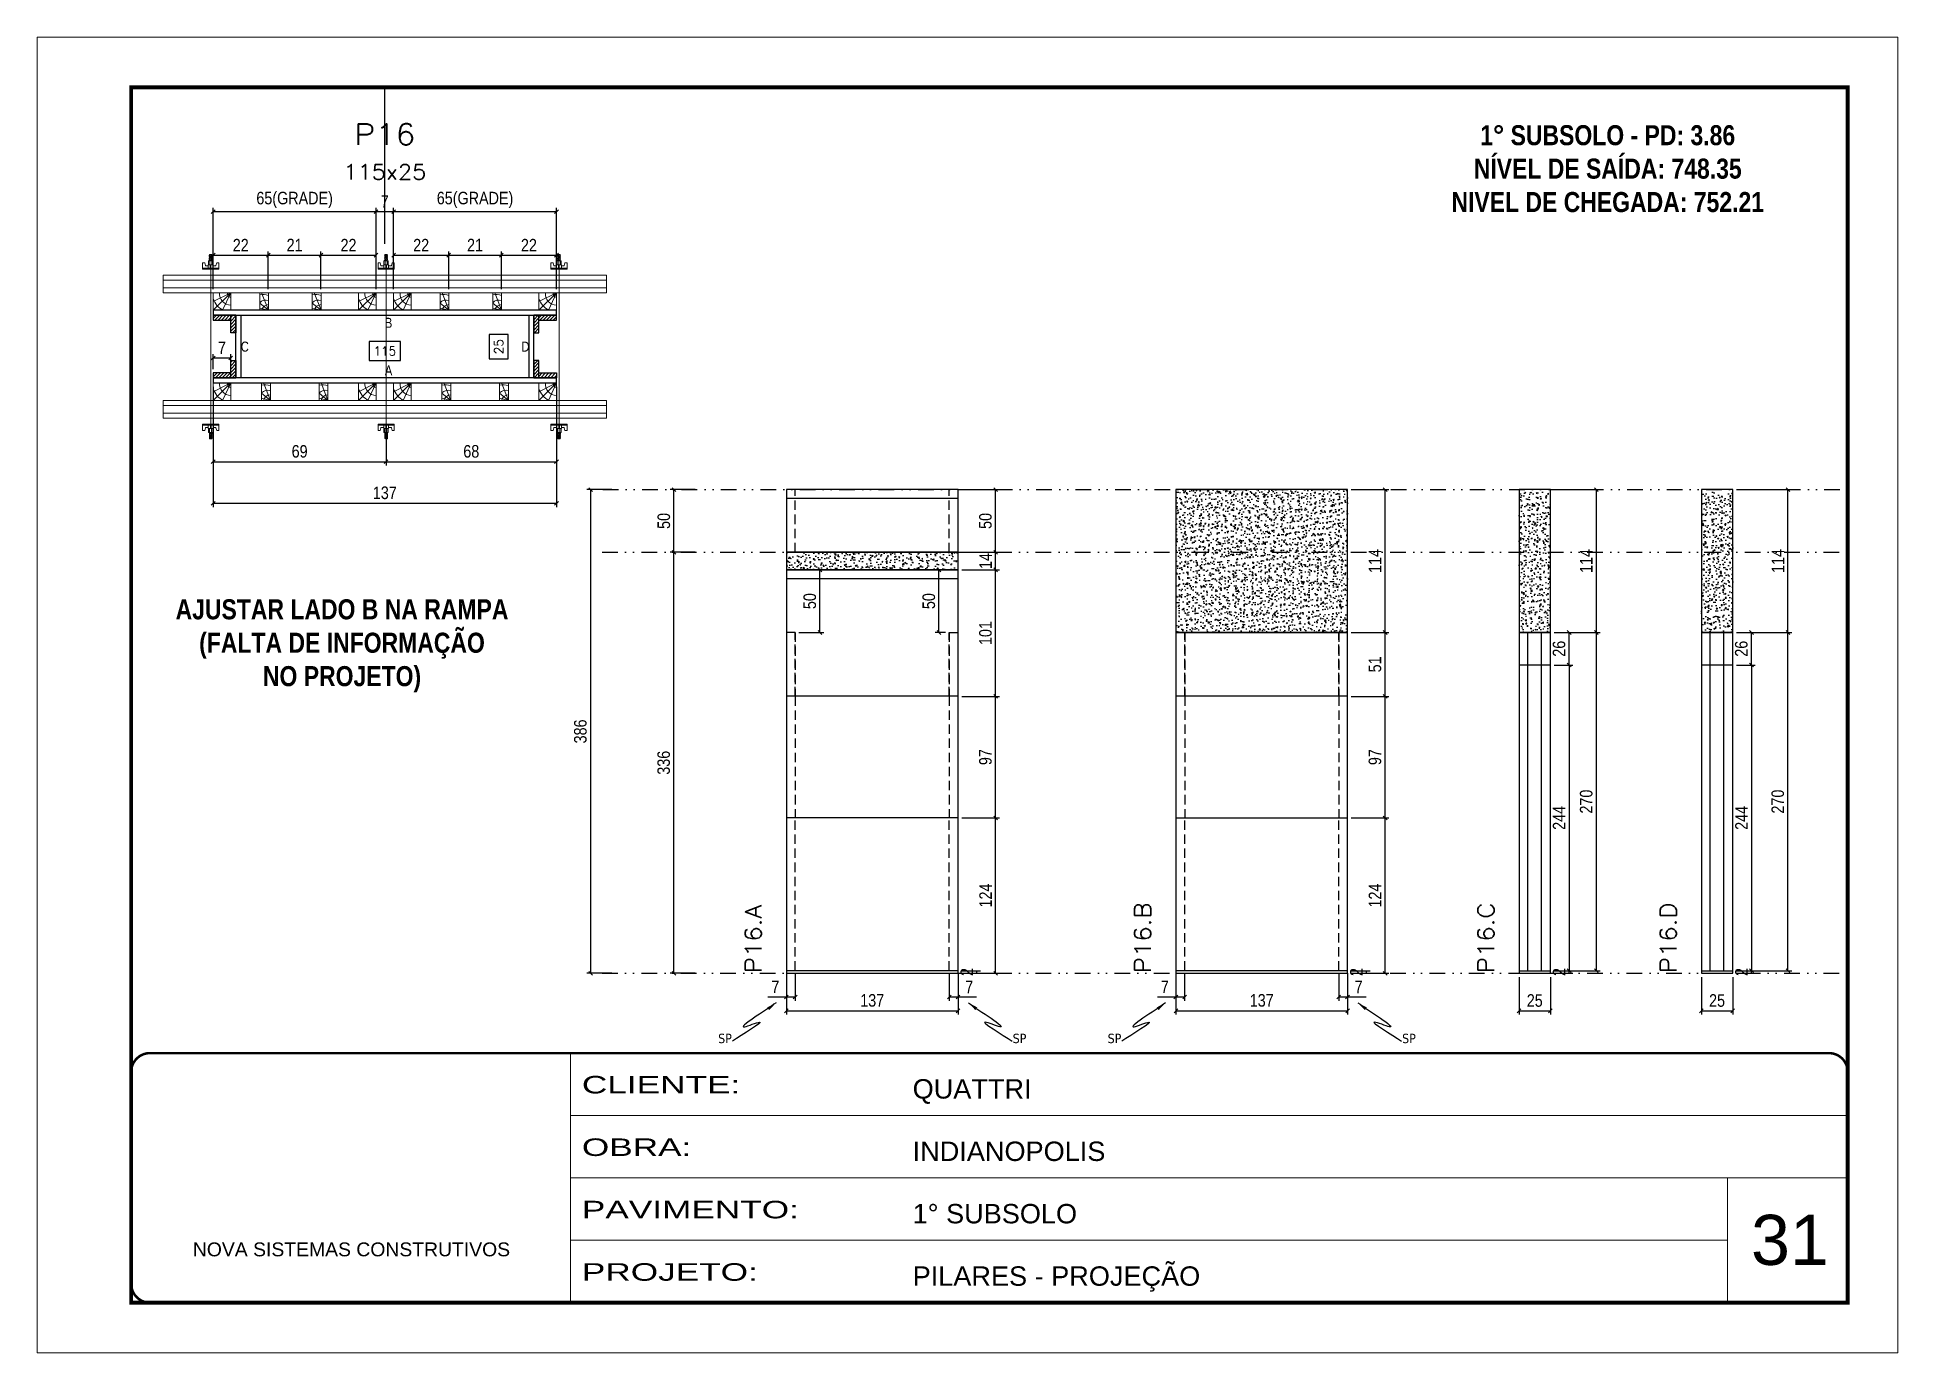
# Model space of a CAD drawing. Header units: millimetres. Extents: x 1945 to 8225, y 304 to 15137.
# Drawn here: x 5142 to 6627, y 6047 to 7097 of the extents above; entities that cross this region are included whole.
import ezdxf
from ezdxf.enums import TextEntityAlignment as Align

# ---------------------------------------------------------------- set-up
doc = ezdxf.new("R2010")
doc.units = ezdxf.units.MM
for name, pattern in [('CONTINUO', [0]), ('DASHED', [0.75, 0.5, -0.25]), ('DIVIDE2', [0.625, 0.25, -0.125, 0, -0.125, 0, -0.125]), ('HIDDEN', [0.375, 0.25, -0.125])]:
    doc.linetypes.add(name, pattern=pattern)
for name, color, linetype, lineweight in [('CARIMBO', 255, 'Continuous', 9), ('Folhas', 255, 'Continuous', 9), ('Hachura', 251, 'Continuous', 9), ('Madeira', 126, 'Continuous', 18), ('Perfil Metálico', 224, 'Continuous', 18), ('SARRAFO DE PRESSAO', 251, 'DASHED', 9), ('Texto Seção', 7, 'Continuous', 15)]:
    doc.layers.add(name, color=color, linetype=linetype, lineweight=lineweight)
for name, color, linetype in [('COTA', 241, 'Continuous'), ('NOMENCLATURA', 7, 'Continuous'), ('Nível', 160, 'Continuous'), ('Painéis', 200, 'Continuous'), ('PONTALETE', 7, 'Continuous'), ('SARR_2.2x7', 40, 'Continuous'), ('SARRAFO', 251, 'Continuous'), ('texto', 7, 'Continuous'), ('Texto de Titulo', 7, 'Continuous'), ('Texto Qtd Sarr', 242, 'Continuous')]:
    doc.layers.add(name, color=color, linetype=linetype)
doc.styles.add('ARIAL', font='arial.ttf')
doc.styles.add('COTA TECNICA', font='techl___.ttf', dxfattribs={"height": 10})
doc.styles.add('COTA TECNICA 2X', font='techl___.ttf', dxfattribs={"height": 10})
doc.styles.add('REGUA-120', font='ROMANS.shx', dxfattribs={"height": 15})
doc.styles.add('ROMANC', font='techb___.ttf', dxfattribs={"height": 2.5})
doc.styles.add('ROMANS', font='romans.shx')
doc.styles.get("Standard").update_dxf_attribs({"font": 'arial.ttf'})
doc.styles.add('Tecnologia', font='')
doc.styles.get('Tecnologia').set_extended_font_data('Forgotten Futurist')
doc.dimstyles.new('cotax2', dxfattribs={"dimtxt": 10, "dimasz": 3, "dimexe": 3, "dimexo": 3, "dimgap": 3, "dimtad": 1, "dimdec": 1, "dimlfac": 0.5, "dimzin": 12, "dimdsep": 46, "dimtxsty": 'COTA TECNICA 2X', "dimblk1": 'OBLIQUE', "dimblk2": 'OBLIQUE', "dimsah": 1, "dimcen": 0.9, "dimclrd": 256, "dimclre": 256, "dimclrt": 256, "dimadec": 1, "dimazin": 3, "dimtfac": 1, "dimtdec": 1, "dimtmove": 2, "dimatfit": 3, "dimfxl": 1, "dimtolj": 1, "dimtzin": 12, "dimarcsym": 0})
doc.dimstyles.new('PAINEL', dxfattribs={"dimtxt": 10, "dimasz": 3, "dimexe": 3, "dimexo": 3, "dimgap": 3, "dimtad": 1, "dimdec": 1, "dimzin": 12, "dimdsep": 46, "dimtxsty": 'COTA TECNICA', "dimblk1": 'OBLIQUE', "dimblk2": 'OBLIQUE', "dimsah": 1, "dimcen": 0.9, "dimclrd": 4, "dimclre": 4, "dimclrt": 240, "dimadec": 1, "dimazin": 3, "dimtfac": 1, "dimtdec": 1, "dimtmove": 0, "dimatfit": 3, "dimfxl": 1, "dimtolj": 1, "dimtzin": 12, "dimarcsym": 0})
doc.dimstyles.new('PAINEL-NOVA', dxfattribs={"dimtxt": 10, "dimasz": 3, "dimexe": 3, "dimexo": 3, "dimgap": 3, "dimtad": 1, "dimdec": 1, "dimzin": 12, "dimdsep": 46, "dimtxsty": 'COTA TECNICA', "dimblk1": 'OBLIQUE', "dimblk2": 'OBLIQUE', "dimsah": 1, "dimcen": 0.9, "dimclrd": 4, "dimclre": 4, "dimclrt": 240, "dimadec": 1, "dimazin": 3, "dimtfac": 1, "dimtdec": 1, "dimtix": 1, "dimtmove": 0, "dimatfit": 3, "dimfxl": 1, "dimtolj": 1, "dimtzin": 12, "dimarcsym": 0})
doc.dimstyles.new('SECÇÃO 2', dxfattribs={"dimtxt": 7, "dimasz": 6, "dimexe": 0.18, "dimexo": 2, "dimgap": -4, "dimtad": 3, "dimdec": 1, "dimlfac": 0.5, "dimzin": 12, "dimdsep": 46, "dimtxsty": 'ROMANS', "dimblk": 'ARCHTICK', "dimcen": 0.09, "dimse1": 1, "dimse2": 1, "dimsd1": 1, "dimsd2": 1, "dimclrd": 180, "dimclre": 5, "dimclrt": 1, "dimadec": 0, "dimazin": 3, "dimtfac": 1, "dimtdec": 1, "dimtofl": 0, "dimtmove": 0, "dimatfit": 3, "dimldrblk": 'ARCHTICK', "dimfxl": 1, "dimtolj": 1, "dimtzin": 0, "dimarcsym": 0})
doc.dimstyles.get("Standard").update_dxf_attribs({"dimtxt": 0.18, "dimasz": 0.18, "dimexe": 0.18, "dimexo": 0.0625, "dimgap": 0.09, "dimtad": 0, "dimtih": 1, "dimtoh": 1, "dimdec": 4, "dimzin": 0, "dimdsep": 46, "dimtxsty": 'Standard', "dimcen": 0.09, "dimadec": 0, "dimazin": 0, "dimtfac": 1, "dimtdec": 4, "dimtofl": 0, "dimtmove": 0, "dimatfit": 3, "dimfxl": 1, "dimtolj": 1, "dimtzin": 0, "dimarcsym": 0})
pattern_1 = [(46, (2214.3228, 7833.7436), (-1.3703423, 1.3233242), [])]

msp = doc.modelspace()

# ---------------------------------------------------------------- texts
at = {"layer": 'CARIMBO', "style": 'ARIAL'}
msp.add_text('31', height=40, dxfattribs=at).set_placement((6509.72, 6117.23))
at = {"layer": 'NOMENCLATURA', "linetype": 'Continuous', "ltscale": 30, "width": 0.8}
for s, p in [('B', (5419.32, 6865.14)), ('C', (5304.32, 6846.14)), ('D', (5528.32, 6846.14)), ('A', (5419.32, 6827.14))]:
    msp.add_text(s, height=8, dxfattribs=at).set_placement(p)
at = {"layer": 'NOMENCLATURA', "color": 2, "char_height": 16, "attachment_point": 2, "style": 'ROMANC'}
for s, insert in [('1° SUBSOLO - PD: 3.86\\PNÍVEL DE SAÍDA: 748.35\\PNIVEL DE CHEGADA: 752.21', (6395.35, 7026.88)), ('AJUSTAR LADO B NA RAMPA^J(FALTA DE INFORMAÇÃO^JNO PROJETO)', (5385.14, 6648.48))]:
    msp.add_mtext_dynamic_manual_height_columns(s, width=449.0761, gutter_width=1, heights=[0], dxfattribs=dict(at, insert=insert))
at = {"layer": 'Texto Seção', "style": 'REGUA-120', "width": 1.1}
for s, p in [('P16.A', (5719.84, 6350.05)), ('P16.B', (6030.69, 6350.05)), ('P16.C', (6304.6, 6350.05)), ('P16.D', (6450.14, 6350.05))]:
    msp.add_text(s, height=13, rotation=90, dxfattribs=at).set_placement(p)

# ---------------------------------------------------------------- blocks, each defined once
blk = doc.blocks.new('9999999999')
at = {"color": 30, "linetype": 'CONTINUO'}
for p, q in [((98564.6, 34230.2), (98564.6, 34429.4)), ((98564.6, 34379.6), (99584, 34379.6)), ((98564.6, 34329.8), (99488, 34329.8)), ((99584, 34329.8), (99488, 34329.8)), ((99488, 34329.8), (99488, 34230.2)), ((98564.6, 34280), (99488, 34280))]:
    blk.add_line(p, q, dxfattribs=at)
at = {"color": 30, "linetype": 'CONTINUO', "const_width": 2}
blk.add_lwpolyline([(99584, 34230.2), (99584, 34414.4, 0.414214), (99569, 34429.4), (98229, 34429.4, 0.414214), (98214, 34414.4), (98214, 34245.2, 0.414214), (98229, 34230.2), (99584, 34230.2)], format="xyb", dxfattribs=at)
at = {"layer": 'Folhas'}
blk.add_lwpolyline([(98139, 34190.2), (99624, 34190.2), (99624, 35240.2), (98139, 35240.2)], close=True, dxfattribs=at)
at = {"layer": 'Folhas', "color": 30, "const_width": 3}
blk.add_lwpolyline([(98214, 34230.2), (99584, 34230.2), (99584, 35200.2), (98214, 35200.2)], close=True, dxfattribs=at)
at = {"color": 7, "linetype": 'Continuous', "ltscale": 5, "style": 'ARIAL'}
for s, height, p in [('QUATTRI', 15.48, (98837.7, 34393.1)), ('INDIANOPOLIS', 15.483, (98837.7, 34343.3)), ('1° SUBSOLO', 15.48, (98837.7, 34293.5)), ('NOVA SISTEMAS CONSTRUTIVOS', 11.059, (98263.2, 34267.2)), ('PILARES - PROJEÇÃO', 15.483, (98837.7, 34243.7))]:
    blk.add_text(s, height=height, dxfattribs=at).set_placement(p)
at = {"layer": 'Folhas', "color": 7, "style": 'Tecnologia', "width": 1.5}
for s, p in [('CLIENTE:', (98573.7, 34397.2)), ('OBRA:', (98573.7, 34347.3)), ('PAVIMENTO:', (98573.7, 34297.5)), ('PROJETO:', (98573.7, 34247.7))]:
    blk.add_text(s, height=14, dxfattribs=at).set_placement(p)
blk = doc.blocks.new('_Oblique')
at = {"color": 0, "linetype": 'ByBlock', "lineweight": -2}
blk.add_line((-0.5, -0.5), (0.5, 0.5), dxfattribs=at)
blk = doc.blocks.new('*D1587')
at = {"layer": 'COTA', "linetype": 'Continuous', "lineweight": -2, "ltscale": 30, "transparency": 16777216}
for p, q in [((5282.3, 6818.1), (5282.3, 6722.1)), ((5556.3, 6818.1), (5556.3, 6722.1)), ((5282.3, 6725.1), (5556.3, 6725.1))]:
    blk.add_line(p, q, dxfattribs=at)
at = {"layer": 'Defpoints', "color": 0, "linetype": 'Continuous', "ltscale": 30, "transparency": 16777216}
for p in [(5282.3, 6821.1), (5556.3, 6821.1), (5556.3, 6725.1)]:
    blk.add_point(p, dxfattribs=at)
at = {"layer": 'COTA', "linetype": 'Continuous', "lineweight": -2, "ltscale": 30, "transparency": 16777216, "xscale": 3, "yscale": 3, "zscale": 3, "rotation": 180}
blk.add_blockref('_Oblique', (5282.3, 6725.1), dxfattribs=at)
at = {"layer": 'COTA', "linetype": 'Continuous', "lineweight": -2, "ltscale": 30, "transparency": 16777216, "xscale": 3, "yscale": 3, "zscale": 3}
blk.add_blockref('_Oblique', (5556.3, 6725.1), dxfattribs=at)
at = {"layer": 'COTA', "linetype": 'Continuous', "ltscale": 30, "transparency": 16777216, "insert": (5419.3, 6733.4), "char_height": 10, "attachment_point": 5, "style": 'COTA TECNICA 2X'}
blk.add_mtext('\\A1;137', dxfattribs=at)
blk = doc.blocks.new('*D1588')
at = {"layer": 'COTA', "linetype": 'Continuous', "lineweight": -2, "ltscale": 30, "transparency": 16777216}
for p, q in [((5282.3, 6832.1), (5282.3, 6844.1)), ((5282.3, 6841.1), (5296.3, 6841.1)), ((5296.3, 6832.1), (5296.3, 6844.1))]:
    blk.add_line(p, q, dxfattribs=at)
at = {"layer": 'Defpoints', "color": 0, "linetype": 'Continuous', "ltscale": 30, "transparency": 16777216}
for p in [(5296.3, 6841.1), (5282.3, 6829.1), (5296.3, 6829.1)]:
    blk.add_point(p, dxfattribs=at)
at = {"layer": 'COTA', "linetype": 'Continuous', "lineweight": -2, "ltscale": 30, "transparency": 16777216, "xscale": 3, "yscale": 3, "zscale": 3, "rotation": 180}
blk.add_blockref('_Oblique', (5282.3, 6841.1), dxfattribs=at)
at = {"layer": 'COTA', "linetype": 'Continuous', "lineweight": -2, "ltscale": 30, "transparency": 16777216, "xscale": 3, "yscale": 3, "zscale": 3}
blk.add_blockref('_Oblique', (5296.3, 6841.1), dxfattribs=at)
at = {"layer": 'COTA', "linetype": 'Continuous', "ltscale": 30, "transparency": 16777216, "insert": (5289.3, 6849.2), "char_height": 10, "attachment_point": 5, "style": 'COTA TECNICA 2X'}
blk.add_mtext('\\A1;7', dxfattribs=at)
blk = doc.blocks.new('*D1589')
at = {"layer": 'COTA', "color": 180, "lineweight": -2, "transparency": 16777216}
for p, q in [((5431.8, 6854.1), (5406.8, 6854.1)), ((5406.8, 6854.1), (5406.8, 6839.1)), ((5431.8, 6839.1), (5431.8, 6854.1)), ((5406.8, 6839.1), (5431.8, 6839.1))]:
    blk.add_line(p, q, dxfattribs=at)
at = {"layer": 'Defpoints', "color": 0, "transparency": 16777216}
for p in [(5534.3, 6835.1), (5304.3, 6825.1), (5534.3, 6825.1)]:
    blk.add_point(p, dxfattribs=at)
at = {"layer": 'COTA', "color": 1, "transparency": 16777216, "insert": (5419.3, 6846.6), "char_height": 7, "attachment_point": 5, "style": 'ROMANS'}
blk.add_mtext('\\A1;115', dxfattribs=at)
blk = doc.blocks.new('_ArchTick')
at = {"color": 0, "linetype": 'ByBlock', "const_width": 0.15}
blk.add_lwpolyline([(-0.5, -0.5), (0.5, 0.5)], dxfattribs=at)
blk = doc.blocks.new('B1A.E')
at = {"layer": 'Madeira', "linetype": 'ByBlock', "ltscale": 0.05}
for p, q in [((0, 7), (0, 0)), ((0, 7), (0, 0)), ((7, 7), (7, 0)), ((7, 7), (7, 0))]:
    blk.add_line(p, q, dxfattribs=at)
at = {"layer": 'Madeira', "ltscale": 0.05}
for p, q in [((0, 7), (7, 7)), ((7, 7), (0, 0)), ((7, 7), (0, 3.5)), ((7, 7), (3.77, 0)), ((7, 0), (0, 0))]:
    blk.add_line(p, q, dxfattribs=at)
for centre, radius, start, end in [((7.54, 7), 7.87, 196.55279, 242.88446), ((7.08, 6.57), 4.53, 174.48614, 268.95308), ((7.09, 6.61), 1.41, 163.78187, 266.28246)]:
    blk.add_arc(centre, radius, start, end, dxfattribs=at)
blk = doc.blocks.new('B1A.D')
at = {"layer": 'COTA', "linetype": 'ByBlock'}
blk.add_blockref('B1A.E', (-7, 0), dxfattribs=at)
blk = doc.blocks.new('MEIO PONTALETE')
at = {"layer": 'Madeira'}
for q in [(2.71, 7), (3.5, 2.88), (3.5, 0.87)]:
    blk.add_line((0, 0), q, dxfattribs=at)
blk.add_lwpolyline([(0, 0), (3.5, 0), (3.5, 7), (0, 7)], close=True, dxfattribs=at)
for centre, radius, start, end in [((2.04, 0.06), 6.23, 76.44987, 109.09128), ((1.09, 0.9), 3.19, 40.90626, 109.98471), ((-0.21, -0.78), 3.09, 14.63219, 86.0383)]:
    blk.add_arc(centre, radius, start, end, dxfattribs=at)
blk = doc.blocks.new('BLOCK 2')
at = {"layer": 'PONTALETE', "color": 1, "xscale": -2, "yscale": 2, "zscale": 2}
blk.add_blockref('MEIO PONTALETE', (131231.1, 34114), dxfattribs=at)
blk = doc.blocks.new('A2')
at = {"layer": 'COTA', "linetype": 'ByBlock'}
blk.add_blockref('BLOCK 2', (-131205.2, -34118.6), dxfattribs=at)
blk = doc.blocks.new('B2A')
at = {"layer": 'COTA', "linetype": 'ByBlock', "xscale": 10, "yscale": 10, "zscale": 10}
blk.add_blockref('A2', (-188, 46), dxfattribs=at)
blk = doc.blocks.new('B2A.E')
at = {"layer": 'COTA', "linetype": 'ByBlock', "xscale": 0.05000874370170691, "yscale": 0.05000874370170691, "zscale": 0.05000874370170691}
blk.add_blockref('B2A', (0, 0), dxfattribs=at)
blk = doc.blocks.new('B1B.E')
at = {"layer": 'Madeira', "linetype": 'ByBlock', "ltscale": 0.05}
for p, q in [((0, 0), (0, -7)), ((0, 0), (0, -7)), ((7, 0), (7, -7)), ((7, 0), (7, -7))]:
    blk.add_line(p, q, dxfattribs=at)
at = {"layer": 'Madeira', "ltscale": 0.05}
for p, q in [((0, 0), (7, 0)), ((7, 0), (0, -7)), ((7, 0), (0, -3.5)), ((7, 0), (3.77, -7)), ((7, -7), (0, -7))]:
    blk.add_line(p, q, dxfattribs=at)
for centre, radius, start, end in [((7.08, -0.43), 4.53, 174.48614, 268.95308), ((7.09, -0.39), 1.41, 163.78187, 266.28246), ((7.54, 0), 7.87, 196.55279, 242.88446)]:
    blk.add_arc(centre, radius, start, end, dxfattribs=at)
blk = doc.blocks.new('B1B.D')
at = {"layer": 'Madeira', "linetype": 'ByBlock', "ltscale": 0.05}
for p, q in [((-7, 0), (-7, -7)), ((-7, 0), (-7, -7)), ((0, 0), (0, -7)), ((0, 0), (0, -7))]:
    blk.add_line(p, q, dxfattribs=at)
at = {"layer": 'Madeira', "ltscale": 0.05}
for p, q in [((-7, 0), (0, 0)), ((0, 0), (-7, -7)), ((0, 0), (-7, -3.5)), ((0, -7), (-7, -7)), ((0, 0), (-3.23, -7))]:
    blk.add_line(p, q, dxfattribs=at)
for centre, radius, start, end in [((0.54, 0), 7.87, 196.55279, 242.88446), ((0.08, -0.44), 4.53, 174.48614, 268.95308), ((0.09, -0.39), 1.41, 163.78187, 266.28246)]:
    blk.add_arc(centre, radius, start, end, dxfattribs=at)
blk = doc.blocks.new('*D1567')
at = {"layer": 'COTA', "linetype": 'Continuous', "lineweight": -2, "ltscale": 30, "transparency": 16777216}
for p, q in [((5282.3, 6900.9), (5282.3, 6960.9)), ((5282.3, 6957.9), (5412.3, 6957.9)), ((5412.3, 6900.9), (5412.3, 6960.9))]:
    blk.add_line(p, q, dxfattribs=at)
at = {"layer": 'Defpoints', "color": 0, "linetype": 'Continuous', "ltscale": 30, "transparency": 16777216}
for p in [(5412.3, 6957.9), (5282.3, 6897.9), (5412.3, 6897.9)]:
    blk.add_point(p, dxfattribs=at)
at = {"layer": 'COTA', "linetype": 'Continuous', "lineweight": -2, "ltscale": 30, "transparency": 16777216, "xscale": 3, "yscale": 3, "zscale": 3, "rotation": 180}
blk.add_blockref('_Oblique', (5282.3, 6957.9), dxfattribs=at)
at = {"layer": 'COTA', "linetype": 'Continuous', "lineweight": -2, "ltscale": 30, "transparency": 16777216, "xscale": 3, "yscale": 3, "zscale": 3}
blk.add_blockref('_Oblique', (5412.3, 6957.9), dxfattribs=at)
at = {"layer": 'COTA', "linetype": 'Continuous', "ltscale": 30, "transparency": 16777216, "insert": (5347.3, 6967.2), "char_height": 10, "attachment_point": 5, "style": 'COTA TECNICA 2X'}
blk.add_mtext('\\A1;65(GRADE)', dxfattribs=at)
blk = doc.blocks.new('B2B.E')
at = {"layer": 'COTA', "linetype": 'ByBlock'}
blk.add_blockref('B2A.E', (0, -7), dxfattribs=at)
blk = doc.blocks.new('*D1568')
at = {"layer": 'COTA', "linetype": 'Continuous', "lineweight": -2, "ltscale": 30, "transparency": 16777216}
for p, q in [((5282.3, 6896.1), (5282.3, 6926.1)), ((5282.3, 6923.1), (5326.3, 6923.1)), ((5326.3, 6896.1), (5326.3, 6926.1))]:
    blk.add_line(p, q, dxfattribs=at)
at = {"layer": 'Defpoints', "color": 0, "linetype": 'Continuous', "ltscale": 30, "transparency": 16777216}
for p in [(5326.3, 6923.1), (5282.3, 6893.1), (5326.3, 6893.1)]:
    blk.add_point(p, dxfattribs=at)
at = {"layer": 'COTA', "linetype": 'Continuous', "lineweight": -2, "ltscale": 30, "transparency": 16777216, "xscale": 3, "yscale": 3, "zscale": 3, "rotation": 180}
blk.add_blockref('_Oblique', (5282.3, 6923.1), dxfattribs=at)
at = {"layer": 'COTA', "linetype": 'Continuous', "lineweight": -2, "ltscale": 30, "transparency": 16777216, "xscale": 3, "yscale": 3, "zscale": 3}
blk.add_blockref('_Oblique', (5326.3, 6923.1), dxfattribs=at)
at = {"layer": 'COTA', "linetype": 'Continuous', "ltscale": 30, "transparency": 16777216, "insert": (5304.3, 6931.1), "char_height": 10, "attachment_point": 5, "style": 'COTA TECNICA 2X'}
blk.add_mtext('\\A1;22', dxfattribs=at)
blk = doc.blocks.new('*D1569')
at = {"layer": 'COTA', "linetype": 'Continuous', "lineweight": -2, "ltscale": 30, "transparency": 16777216}
for p, q in [((5326.3, 6896.1), (5326.3, 6926.1)), ((5326.3, 6923.1), (5368.3, 6923.1)), ((5368.3, 6896.1), (5368.3, 6926.1))]:
    blk.add_line(p, q, dxfattribs=at)
at = {"layer": 'Defpoints', "color": 0, "linetype": 'Continuous', "ltscale": 30, "transparency": 16777216}
for p in [(5368.3, 6923.1), (5326.3, 6893.1), (5368.3, 6893.1)]:
    blk.add_point(p, dxfattribs=at)
at = {"layer": 'COTA', "linetype": 'Continuous', "lineweight": -2, "ltscale": 30, "transparency": 16777216, "xscale": 3, "yscale": 3, "zscale": 3, "rotation": 180}
blk.add_blockref('_Oblique', (5326.3, 6923.1), dxfattribs=at)
at = {"layer": 'COTA', "linetype": 'Continuous', "lineweight": -2, "ltscale": 30, "transparency": 16777216, "xscale": 3, "yscale": 3, "zscale": 3}
blk.add_blockref('_Oblique', (5368.3, 6923.1), dxfattribs=at)
at = {"layer": 'COTA', "linetype": 'Continuous', "ltscale": 30, "transparency": 16777216, "insert": (5347.3, 6931.2), "char_height": 10, "attachment_point": 5, "style": 'COTA TECNICA 2X'}
blk.add_mtext('\\A1;21', dxfattribs=at)
blk = doc.blocks.new('*D1570')
at = {"layer": 'COTA', "linetype": 'Continuous', "lineweight": -2, "ltscale": 30, "transparency": 16777216}
for p, q in [((5368.3, 6896.1), (5368.3, 6926.1)), ((5368.3, 6923.1), (5412.3, 6923.1)), ((5412.3, 6896.1), (5412.3, 6926.1))]:
    blk.add_line(p, q, dxfattribs=at)
at = {"layer": 'Defpoints', "color": 0, "linetype": 'Continuous', "ltscale": 30, "transparency": 16777216}
for p in [(5412.3, 6923.1), (5368.3, 6893.1), (5412.3, 6893.1)]:
    blk.add_point(p, dxfattribs=at)
at = {"layer": 'COTA', "linetype": 'Continuous', "lineweight": -2, "ltscale": 30, "transparency": 16777216, "xscale": 3, "yscale": 3, "zscale": 3, "rotation": 180}
blk.add_blockref('_Oblique', (5368.3, 6923.1), dxfattribs=at)
at = {"layer": 'COTA', "linetype": 'Continuous', "lineweight": -2, "ltscale": 30, "transparency": 16777216, "xscale": 3, "yscale": 3, "zscale": 3}
blk.add_blockref('_Oblique', (5412.3, 6923.1), dxfattribs=at)
at = {"layer": 'COTA', "linetype": 'Continuous', "ltscale": 30, "transparency": 16777216, "insert": (5390.3, 6931.1), "char_height": 10, "attachment_point": 5, "style": 'COTA TECNICA 2X'}
blk.add_mtext('\\A1;22', dxfattribs=at)
blk = doc.blocks.new('*D1571')
at = {"layer": 'COTA', "linetype": 'Continuous', "lineweight": -2, "ltscale": 30, "transparency": 16777216}
for p, q in [((5412.3, 6900.9), (5412.3, 6960.9)), ((5412.3, 6957.9), (5426.3, 6957.9)), ((5426.3, 6900.9), (5426.3, 6960.9))]:
    blk.add_line(p, q, dxfattribs=at)
at = {"layer": 'Defpoints', "color": 0, "linetype": 'Continuous', "ltscale": 30, "transparency": 16777216}
for p in [(5426.3, 6957.9), (5412.3, 6897.9), (5426.3, 6897.9)]:
    blk.add_point(p, dxfattribs=at)
at = {"layer": 'COTA', "linetype": 'Continuous', "lineweight": -2, "ltscale": 30, "transparency": 16777216, "xscale": 3, "yscale": 3, "zscale": 3, "rotation": 180}
blk.add_blockref('_Oblique', (5412.3, 6957.9), dxfattribs=at)
at = {"layer": 'COTA', "linetype": 'Continuous', "lineweight": -2, "ltscale": 30, "transparency": 16777216, "xscale": 3, "yscale": 3, "zscale": 3}
blk.add_blockref('_Oblique', (5426.3, 6957.9), dxfattribs=at)
at = {"layer": 'COTA', "linetype": 'Continuous', "ltscale": 30, "transparency": 16777216, "insert": (5419.3, 6966), "char_height": 10, "attachment_point": 5, "style": 'COTA TECNICA 2X'}
blk.add_mtext('\\A1;7', dxfattribs=at)
blk = doc.blocks.new('*D1572')
at = {"layer": 'COTA', "linetype": 'Continuous', "lineweight": -2, "ltscale": 30, "transparency": 16777216}
for p, q in [((5426.3, 6900.9), (5426.3, 6960.9)), ((5426.3, 6957.9), (5556.3, 6957.9)), ((5556.3, 6900.9), (5556.3, 6960.9))]:
    blk.add_line(p, q, dxfattribs=at)
at = {"layer": 'Defpoints', "color": 0, "linetype": 'Continuous', "ltscale": 30, "transparency": 16777216}
for p in [(5556.3, 6957.9), (5426.3, 6897.9), (5556.3, 6897.9)]:
    blk.add_point(p, dxfattribs=at)
at = {"layer": 'COTA', "linetype": 'Continuous', "lineweight": -2, "ltscale": 30, "transparency": 16777216, "xscale": 3, "yscale": 3, "zscale": 3, "rotation": 180}
blk.add_blockref('_Oblique', (5426.3, 6957.9), dxfattribs=at)
at = {"layer": 'COTA', "linetype": 'Continuous', "lineweight": -2, "ltscale": 30, "transparency": 16777216, "xscale": 3, "yscale": 3, "zscale": 3}
blk.add_blockref('_Oblique', (5556.3, 6957.9), dxfattribs=at)
at = {"layer": 'COTA', "linetype": 'Continuous', "ltscale": 30, "transparency": 16777216, "insert": (5491.3, 6967.2), "char_height": 10, "attachment_point": 5, "style": 'COTA TECNICA 2X'}
blk.add_mtext('\\A1;65(GRADE)', dxfattribs=at)
blk = doc.blocks.new('*D1573')
at = {"layer": 'COTA', "linetype": 'Continuous', "lineweight": -2, "ltscale": 30, "transparency": 16777216}
for p, q in [((5426.3, 6896.1), (5426.3, 6926.1)), ((5426.3, 6923.1), (5470.3, 6923.1)), ((5470.3, 6896.1), (5470.3, 6926.1))]:
    blk.add_line(p, q, dxfattribs=at)
at = {"layer": 'Defpoints', "color": 0, "linetype": 'Continuous', "ltscale": 30, "transparency": 16777216}
for p in [(5470.3, 6923.1), (5426.3, 6893.1), (5470.3, 6893.1)]:
    blk.add_point(p, dxfattribs=at)
at = {"layer": 'COTA', "linetype": 'Continuous', "lineweight": -2, "ltscale": 30, "transparency": 16777216, "xscale": 3, "yscale": 3, "zscale": 3, "rotation": 180}
blk.add_blockref('_Oblique', (5426.3, 6923.1), dxfattribs=at)
at = {"layer": 'COTA', "linetype": 'Continuous', "lineweight": -2, "ltscale": 30, "transparency": 16777216, "xscale": 3, "yscale": 3, "zscale": 3}
blk.add_blockref('_Oblique', (5470.3, 6923.1), dxfattribs=at)
at = {"layer": 'COTA', "linetype": 'Continuous', "ltscale": 30, "transparency": 16777216, "insert": (5448.3, 6931.1), "char_height": 10, "attachment_point": 5, "style": 'COTA TECNICA 2X'}
blk.add_mtext('\\A1;22', dxfattribs=at)
blk = doc.blocks.new('*D1574')
at = {"layer": 'COTA', "linetype": 'Continuous', "lineweight": -2, "ltscale": 30, "transparency": 16777216}
for p, q in [((5470.3, 6896.1), (5470.3, 6926.1)), ((5470.3, 6923.1), (5512.3, 6923.1)), ((5512.3, 6896.1), (5512.3, 6926.1))]:
    blk.add_line(p, q, dxfattribs=at)
at = {"layer": 'Defpoints', "color": 0, "linetype": 'Continuous', "ltscale": 30, "transparency": 16777216}
for p in [(5512.3, 6923.1), (5470.3, 6893.1), (5512.3, 6893.1)]:
    blk.add_point(p, dxfattribs=at)
at = {"layer": 'COTA', "linetype": 'Continuous', "lineweight": -2, "ltscale": 30, "transparency": 16777216, "xscale": 3, "yscale": 3, "zscale": 3, "rotation": 180}
blk.add_blockref('_Oblique', (5470.3, 6923.1), dxfattribs=at)
at = {"layer": 'COTA', "linetype": 'Continuous', "lineweight": -2, "ltscale": 30, "transparency": 16777216, "xscale": 3, "yscale": 3, "zscale": 3}
blk.add_blockref('_Oblique', (5512.3, 6923.1), dxfattribs=at)
at = {"layer": 'COTA', "linetype": 'Continuous', "ltscale": 30, "transparency": 16777216, "insert": (5491.3, 6931.2), "char_height": 10, "attachment_point": 5, "style": 'COTA TECNICA 2X'}
blk.add_mtext('\\A1;21', dxfattribs=at)
blk = doc.blocks.new('*D1575')
at = {"layer": 'COTA', "linetype": 'Continuous', "lineweight": -2, "ltscale": 30, "transparency": 16777216}
for p, q in [((5512.3, 6896.1), (5512.3, 6926.1)), ((5512.3, 6923.1), (5556.3, 6923.1)), ((5556.3, 6896.1), (5556.3, 6926.1))]:
    blk.add_line(p, q, dxfattribs=at)
at = {"layer": 'Defpoints', "color": 0, "linetype": 'Continuous', "ltscale": 30, "transparency": 16777216}
for p in [(5556.3, 6923.1), (5512.3, 6893.1), (5556.3, 6893.1)]:
    blk.add_point(p, dxfattribs=at)
at = {"layer": 'COTA', "linetype": 'Continuous', "lineweight": -2, "ltscale": 30, "transparency": 16777216, "xscale": 3, "yscale": 3, "zscale": 3, "rotation": 180}
blk.add_blockref('_Oblique', (5512.3, 6923.1), dxfattribs=at)
at = {"layer": 'COTA', "linetype": 'Continuous', "lineweight": -2, "ltscale": 30, "transparency": 16777216, "xscale": 3, "yscale": 3, "zscale": 3}
blk.add_blockref('_Oblique', (5556.3, 6923.1), dxfattribs=at)
at = {"layer": 'COTA', "linetype": 'Continuous', "ltscale": 30, "transparency": 16777216, "insert": (5534.3, 6931.1), "char_height": 10, "attachment_point": 5, "style": 'COTA TECNICA 2X'}
blk.add_mtext('\\A1;22', dxfattribs=at)
blk = doc.blocks.new('C')
at = {"layer": 'Hachura', "color": 0}
for p, q in [((0, 3.22), (0, -3.22)), ((0.45, 3.22), (0, 3.22)), ((0.46, 3.16), (0, 3.16)), ((0.46, 3.05), (0, 3.05)), ((0.46, 2.88), (0, 2.88)), ((0, 2.75), (0, -1.16)), ((0.46, 2.65), (0, 2.65)), ((0.46, 2.23), (0, 2.23)), ((0.46, 1.51), (0, 1.51)), ((0.39, 0.49), (0.17, 0.49)), ((0.45, -3.23), (0.45, 3.22)), ((0.45, 3.22), (2.58, 3.22)), ((1.74, 0.97), (0.45, 0.97)), ((1.45, 0.1), (0.45, 0.1)), ((1.35, 1.94), (1.35, 0.96)), ((2.58, 2.39), (1.47, 2.09)), ((1.74, -0.97), (1.74, 0.97)), ((1.74, 0.97), (1.74, 0.84)), ((1.74, 0.97), (1.74, 0.84)), ((1.74, 0.84), (3.35, 0.84)), ((3.35, 0.45), (1.74, 0.45)), ((2.58, 3.22), (2.58, 2.39)), ((3.32, 0.84), (3.32, -0.84)), ((3.35, 0.84), (3.35, -0.84)), ((3.68, 0.45), (3.35, 0.45)), ((3.84, -0.52), (3.35, 0.45)), ((3.35, 0.06), (3.67, -0.57)), ((3.68, 0.45), (4.16, -0.52)), ((3.72, 0.5), (4.25, -0.57)), ((4.37, -0.55), (3.83, 0.53)), ((4.15, 0.45), (3.93, 0.45)), ((4.42, -0.52), (3.93, 0.45)), ((4.15, 0.45), (4.26, 0.45)), ((4.26, 0.45), (4.74, -0.52)), ((4.3, 0.5), (4.83, -0.57)), ((4.95, -0.55), (4.41, 0.53)), ((4.51, 0.45), (4.84, 0.45)), ((5, -0.52), (4.51, 0.45)), ((4.84, 0.45), (5.32, -0.52)), ((4.88, 0.5), (5.41, -0.57)), ((5.53, -0.55), (4.99, 0.53)), ((5.58, -0.52), (5.09, 0.45)), ((5.42, 0.45), (5.09, 0.45)), ((5.58, -0.52), (5.09, 0.45)), ((5.42, 0.45), (5.74, -0.19)), ((5.46, 0.5), (5.74, -0.07)), ((5.74, 0.19), (5.57, 0.53)), ((5.74, 0.32), (5.68, 0.45)), ((5.68, 0.45), (5.74, 0.45)), ((5.74, 0.45), (5.9, 0.29)), ((5.74, 0.45), (5.74, -0.52)), ((5.9, -0.36), (5.9, 0.29)), ((0.45, 0), (0, 0)), ((0.46, -1.52), (0, -1.52)), ((0.46, -2.23), (0, -2.23)), ((0.46, -2.65), (0, -2.65)), ((0.46, -2.88), (0, -2.88)), ((0.46, -3.05), (0, -3.05)), ((0.46, -3.16), (0, -3.16)), ((0, -3.22), (2.57, -3.22)), ((0.08, -0.48), (0.29, -0.48)), ((0.29, -0.48), (0.4, -0.48)), ((0.45, 0), (0.45, -0.97)), ((0.45, -0.16), (1.45, -0.16)), ((0.45, -0.65), (0.45, -0.32)), ((0.45, -3.23), (0.45, -0.65)), ((0.45, -0.97), (1.74, -0.97)), ((1.35, -1.94), (1.35, -0.97)), ((2.58, -2.39), (1.47, -2.1)), ((3.35, -0.32), (1.74, -0.32)), ((3.35, -0.84), (1.74, -0.84)), ((2.58, -3.23), (2.58, -2.39)), ((3.35, -0.07), (3.58, -0.52)), ((3.35, -0.52), (3.58, -0.52)), ((3.84, -0.52), (4.16, -0.52)), ((4.42, -0.52), (4.74, -0.52)), ((4.63, -0.52), (4.74, -0.52)), ((5, -0.52), (5.32, -0.52)), ((5.58, -0.52), (5.74, -0.52)), ((5.74, -0.52), (5.9, -0.36)), ((5.74, -0.52), (5.74, -0.52))]:
    blk.add_line(p, q, dxfattribs=at)
for centre, radius, start, end in [((1.52, 1.94), 0.161, 104.74356, 180), ((1.44, -0.03), 0.129, 272.69497, 87.30503), ((3.81, 0.39), 0.143, 25.56881, 154.43119), ((4.39, 0.39), 0.143, 25.56881, 154.43119), ((4.97, 0.39), 0.143, 25.56881, 154.43119), ((5.55, 0.39), 0.143, 25.56881, 154.43119), ((0.17, -0.37), 0.174, 221.74404, 317.85924), ((1.52, -1.94), 0.161, 180, 255.25644), ((3.71, -0.4), 0.174, 222.14076, 318.25596), ((4.29, -0.4), 0.174, 222.14076, 318.25596), ((4.87, -0.4), 0.174, 222.14076, 318.25596), ((5.45, -0.4), 0.174, 222.14076, 318.25596), ((5.61, -0.4), 0.174, 317.85924, 318.25596)]:
    blk.add_arc(centre, radius, start, end, dxfattribs=at)
blk = doc.blocks.new('PAR.CIM')
at = {"layer": 'Hachura', "linetype": 'Continuous', "xscale": -1, "rotation": 270}
blk.add_blockref('C', (0, 0), dxfattribs=at)
blk = doc.blocks.new('PAR.BAI')
at = {"layer": 'Hachura', "linetype": 'Continuous', "xscale": -1, "rotation": 90}
blk.add_blockref('C', (0, 0), dxfattribs=at)
blk = doc.blocks.new('*D1576')
at = {"layer": 'COTA', "linetype": 'Continuous', "lineweight": -2, "ltscale": 30, "transparency": 16777216}
for p, q in [((5282.3, 6790.1), (5282.3, 6755.3)), ((5420.3, 6785.3), (5420.3, 6755.3)), ((5282.3, 6758.3), (5420.3, 6758.3))]:
    blk.add_line(p, q, dxfattribs=at)
at = {"layer": 'Defpoints', "color": 0, "linetype": 'Continuous', "ltscale": 30, "transparency": 16777216}
for p in [(5282.3, 6793.1), (5420.3, 6788.3), (5420.3, 6758.3)]:
    blk.add_point(p, dxfattribs=at)
at = {"layer": 'COTA', "linetype": 'Continuous', "lineweight": -2, "ltscale": 30, "transparency": 16777216, "xscale": 3, "yscale": 3, "zscale": 3, "rotation": 180}
blk.add_blockref('_Oblique', (5282.3, 6758.3), dxfattribs=at)
at = {"layer": 'COTA', "linetype": 'Continuous', "lineweight": -2, "ltscale": 30, "transparency": 16777216, "xscale": 3, "yscale": 3, "zscale": 3}
blk.add_blockref('_Oblique', (5420.3, 6758.3), dxfattribs=at)
at = {"layer": 'COTA', "linetype": 'Continuous', "ltscale": 30, "transparency": 16777216, "insert": (5351.3, 6766.5), "char_height": 10, "attachment_point": 5, "style": 'COTA TECNICA 2X'}
blk.add_mtext('\\A1;69', dxfattribs=at)
blk = doc.blocks.new('*D1577')
at = {"layer": 'COTA', "linetype": 'Continuous', "lineweight": -2, "ltscale": 30, "transparency": 16777216}
for p, q in [((5556.3, 6790.1), (5556.3, 6755.3)), ((5420.3, 6785.3), (5420.3, 6755.3)), ((5420.3, 6758.3), (5556.3, 6758.3))]:
    blk.add_line(p, q, dxfattribs=at)
at = {"layer": 'Defpoints', "color": 0, "linetype": 'Continuous', "ltscale": 30, "transparency": 16777216}
for p in [(5420.3, 6788.3), (5556.3, 6793.1), (5556.3, 6758.3)]:
    blk.add_point(p, dxfattribs=at)
at = {"layer": 'COTA', "linetype": 'Continuous', "lineweight": -2, "ltscale": 30, "transparency": 16777216, "xscale": 3, "yscale": 3, "zscale": 3, "rotation": 180}
blk.add_blockref('_Oblique', (5420.3, 6758.3), dxfattribs=at)
at = {"layer": 'COTA', "linetype": 'Continuous', "lineweight": -2, "ltscale": 30, "transparency": 16777216, "xscale": 3, "yscale": 3, "zscale": 3}
blk.add_blockref('_Oblique', (5556.3, 6758.3), dxfattribs=at)
at = {"layer": 'COTA', "linetype": 'Continuous', "ltscale": 30, "transparency": 16777216, "insert": (5488.3, 6766.5), "char_height": 10, "attachment_point": 5, "style": 'COTA TECNICA 2X'}
blk.add_mtext('\\A1;68', dxfattribs=at)
blk = doc.blocks.new('*D138')
at = {"layer": 'COTA', "color": 4, "linetype": 'Continuous', "lineweight": -2, "ltscale": 30, "transparency": 16777216}
for p, q in [((6352.6, 6596), (6367.6, 6596)), ((6364.6, 6596), (6364.6, 6352)), ((6352.6, 6352), (6367.6, 6352))]:
    blk.add_line(p, q, dxfattribs=at)
at = {"layer": 'Defpoints', "color": 0, "linetype": 'Continuous', "ltscale": 30, "transparency": 16777216}
for p in [(6349.6, 6596), (6349.6, 6352), (6364.6, 6352)]:
    blk.add_point(p, dxfattribs=at)
at = {"layer": 'COTA', "color": 4, "linetype": 'Continuous', "lineweight": -2, "ltscale": 30, "transparency": 16777216, "xscale": 3, "yscale": 3, "zscale": 3}
for p, rotation in [((6364.6, 6596), 90), ((6364.6, 6352), 270)]:
    blk.add_blockref('_Oblique', p, dxfattribs=dict(at, rotation=rotation))
at = {"layer": 'COTA', "color": 240, "linetype": 'Continuous', "ltscale": 30, "transparency": 16777216, "insert": (6356.5, 6474), "char_height": 10, "attachment_point": 5, "rotation": 90, "style": 'COTA TECNICA'}
blk.add_mtext('\\A1;244', dxfattribs=at)
blk = doc.blocks.new('*D139')
at = {"layer": 'COTA', "color": 4, "linetype": 'Continuous', "lineweight": -2, "ltscale": 30, "transparency": 16777216}
for p, q in [((6352.6, 6622), (6367.6, 6622)), ((6364.6, 6596), (6364.6, 6622)), ((6352.6, 6596), (6367.6, 6596))]:
    blk.add_line(p, q, dxfattribs=at)
at = {"layer": 'Defpoints', "color": 0, "linetype": 'Continuous', "ltscale": 30, "transparency": 16777216}
for p in [(6349.6, 6622), (6364.6, 6622), (6349.6, 6596)]:
    blk.add_point(p, dxfattribs=at)
at = {"layer": 'COTA', "color": 4, "linetype": 'Continuous', "lineweight": -2, "ltscale": 30, "transparency": 16777216, "xscale": 3, "yscale": 3, "zscale": 3}
for p, rotation in [((6364.6, 6622), 90), ((6364.6, 6596), 270)]:
    blk.add_blockref('_Oblique', p, dxfattribs=dict(at, rotation=rotation))
at = {"layer": 'COTA', "color": 240, "linetype": 'Continuous', "ltscale": 30, "transparency": 16777216, "insert": (6356.5, 6609), "char_height": 10, "attachment_point": 5, "rotation": 90, "style": 'COTA TECNICA'}
blk.add_mtext('\\A1;26', dxfattribs=at)
blk = doc.blocks.new('*D140')
at = {"layer": 'COTA', "color": 4, "linetype": 'Continuous', "lineweight": -2, "ltscale": 30, "transparency": 16777216}
for p, q in [((6498.1, 6596), (6513.1, 6596)), ((6510.1, 6596), (6510.1, 6352)), ((6498.1, 6352), (6513.1, 6352))]:
    blk.add_line(p, q, dxfattribs=at)
at = {"layer": 'Defpoints', "color": 0, "linetype": 'Continuous', "ltscale": 30, "transparency": 16777216}
for p in [(6495.1, 6596), (6495.1, 6352), (6510.1, 6352)]:
    blk.add_point(p, dxfattribs=at)
at = {"layer": 'COTA', "color": 4, "linetype": 'Continuous', "lineweight": -2, "ltscale": 30, "transparency": 16777216, "xscale": 3, "yscale": 3, "zscale": 3}
for p, rotation in [((6510.1, 6596), 90), ((6510.1, 6352), 270)]:
    blk.add_blockref('_Oblique', p, dxfattribs=dict(at, rotation=rotation))
at = {"layer": 'COTA', "color": 240, "linetype": 'Continuous', "ltscale": 30, "transparency": 16777216, "insert": (6502.1, 6474), "char_height": 10, "attachment_point": 5, "rotation": 90, "style": 'COTA TECNICA'}
blk.add_mtext('\\A1;244', dxfattribs=at)
blk = doc.blocks.new('*D141')
at = {"layer": 'COTA', "color": 4, "linetype": 'Continuous', "lineweight": -2, "ltscale": 30, "transparency": 16777216}
for p, q in [((6498.1, 6622), (6513.1, 6622)), ((6510.1, 6596), (6510.1, 6622)), ((6498.1, 6596), (6513.1, 6596))]:
    blk.add_line(p, q, dxfattribs=at)
at = {"layer": 'Defpoints', "color": 0, "linetype": 'Continuous', "ltscale": 30, "transparency": 16777216}
for p in [(6495.1, 6622), (6510.1, 6622), (6495.1, 6596)]:
    blk.add_point(p, dxfattribs=at)
at = {"layer": 'COTA', "color": 4, "linetype": 'Continuous', "lineweight": -2, "ltscale": 30, "transparency": 16777216, "xscale": 3, "yscale": 3, "zscale": 3}
for p, rotation in [((6510.1, 6622), 90), ((6510.1, 6596), 270)]:
    blk.add_blockref('_Oblique', p, dxfattribs=dict(at, rotation=rotation))
at = {"layer": 'COTA', "color": 240, "linetype": 'Continuous', "ltscale": 30, "transparency": 16777216, "insert": (6502, 6609), "char_height": 10, "attachment_point": 5, "rotation": 90, "style": 'COTA TECNICA'}
blk.add_mtext('\\A1;26', dxfattribs=at)
blk = doc.blocks.new('*D142')
at = {"layer": 'COTA', "color": 4, "linetype": 'Continuous', "lineweight": -2, "ltscale": 30, "transparency": 16777216}
for p, q in [((5879.8, 6352), (5894.8, 6352)), ((5879.8, 6350), (5894.8, 6350)), ((5891.8, 6350), (5891.8, 6352))]:
    blk.add_line(p, q, dxfattribs=at)
at = {"layer": 'Defpoints', "color": 0, "linetype": 'Continuous', "ltscale": 30, "transparency": 16777216}
for p in [(5876.8, 6352), (5876.8, 6350), (5891.8, 6352)]:
    blk.add_point(p, dxfattribs=at)
at = {"layer": 'COTA', "color": 240, "linetype": 'Continuous', "ltscale": 30, "transparency": 16777216, "insert": (5883.8, 6351), "char_height": 10, "attachment_point": 5, "rotation": 90, "style": 'COTA TECNICA'}
blk.add_mtext('\\A1;2', dxfattribs=at)
blk = doc.blocks.new('*D143')
at = {"layer": 'COTA', "color": 4, "linetype": 'Continuous', "lineweight": -2, "ltscale": 30, "transparency": 16777216}
for p, q in [((5879.8, 6571), (5909.8, 6571)), ((5906.8, 6474), (5906.8, 6571)), ((5879.8, 6474), (5909.8, 6474))]:
    blk.add_line(p, q, dxfattribs=at)
at = {"layer": 'Defpoints', "color": 0, "linetype": 'Continuous', "ltscale": 30, "transparency": 16777216}
for p in [(5876.8, 6571), (5906.8, 6571), (5876.8, 6474)]:
    blk.add_point(p, dxfattribs=at)
at = {"layer": 'COTA', "color": 4, "linetype": 'Continuous', "lineweight": -2, "ltscale": 30, "transparency": 16777216, "xscale": 3, "yscale": 3, "zscale": 3}
for p, rotation in [((5906.8, 6571), 90), ((5906.8, 6474), 270)]:
    blk.add_blockref('_Oblique', p, dxfattribs=dict(at, rotation=rotation))
at = {"layer": 'COTA', "color": 240, "linetype": 'Continuous', "ltscale": 30, "transparency": 16777216, "insert": (5898.7, 6522.5), "char_height": 10, "attachment_point": 5, "rotation": 90, "style": 'COTA TECNICA'}
blk.add_mtext('\\A1;97', dxfattribs=at)
blk = doc.blocks.new('*D144')
at = {"layer": 'COTA', "color": 4, "linetype": 'Continuous', "lineweight": -2, "ltscale": 30, "transparency": 16777216}
for p, q in [((5879.8, 6672), (5909.8, 6672)), ((5906.8, 6571), (5906.8, 6672)), ((5879.8, 6571), (5909.8, 6571))]:
    blk.add_line(p, q, dxfattribs=at)
at = {"layer": 'Defpoints', "color": 0, "linetype": 'Continuous', "ltscale": 30, "transparency": 16777216}
for p in [(5876.8, 6672), (5906.8, 6672), (5876.8, 6571)]:
    blk.add_point(p, dxfattribs=at)
at = {"layer": 'COTA', "color": 4, "linetype": 'Continuous', "lineweight": -2, "ltscale": 30, "transparency": 16777216, "xscale": 3, "yscale": 3, "zscale": 3}
for p, rotation in [((5906.8, 6672), 90), ((5906.8, 6571), 270)]:
    blk.add_blockref('_Oblique', p, dxfattribs=dict(at, rotation=rotation))
at = {"layer": 'COTA', "color": 240, "linetype": 'Continuous', "ltscale": 30, "transparency": 16777216, "insert": (5898.7, 6621.5), "char_height": 10, "attachment_point": 5, "rotation": 90, "style": 'COTA TECNICA'}
blk.add_mtext('\\A1;101', dxfattribs=at)
blk = doc.blocks.new('*D145')
at = {"layer": 'COTA', "color": 4, "linetype": 'Continuous', "lineweight": -2, "ltscale": 30, "transparency": 16777216}
for p, q in [((5879.8, 6686), (5909.8, 6686)), ((5906.8, 6672), (5906.8, 6686)), ((5879.8, 6672), (5909.8, 6672))]:
    blk.add_line(p, q, dxfattribs=at)
at = {"layer": 'Defpoints', "color": 0, "linetype": 'Continuous', "ltscale": 30, "transparency": 16777216}
for p in [(5876.8, 6686), (5906.8, 6686), (5876.8, 6672)]:
    blk.add_point(p, dxfattribs=at)
at = {"layer": 'COTA', "color": 240, "linetype": 'Continuous', "ltscale": 30, "transparency": 16777216, "insert": (5898.8, 6679), "char_height": 10, "attachment_point": 5, "rotation": 90, "style": 'COTA TECNICA'}
blk.add_mtext('\\A1;14', dxfattribs=at)
blk = doc.blocks.new('*D146')
at = {"layer": 'COTA', "color": 4, "linetype": 'Continuous', "lineweight": -2, "ltscale": 30, "transparency": 16777216}
for p, q in [((5879.8, 6736), (5909.8, 6736)), ((5906.8, 6686), (5906.8, 6736)), ((5879.8, 6686), (5909.8, 6686))]:
    blk.add_line(p, q, dxfattribs=at)
at = {"layer": 'Defpoints', "color": 0, "linetype": 'Continuous', "ltscale": 30, "transparency": 16777216}
for p in [(5876.8, 6736), (5906.8, 6736), (5876.8, 6686)]:
    blk.add_point(p, dxfattribs=at)
at = {"layer": 'COTA', "color": 4, "linetype": 'Continuous', "lineweight": -2, "ltscale": 30, "transparency": 16777216, "xscale": 3, "yscale": 3, "zscale": 3}
for p, rotation in [((5906.8, 6736), 90), ((5906.8, 6686), 270)]:
    blk.add_blockref('_Oblique', p, dxfattribs=dict(at, rotation=rotation))
at = {"layer": 'COTA', "color": 240, "linetype": 'Continuous', "ltscale": 30, "transparency": 16777216, "insert": (5898.7, 6711), "char_height": 10, "attachment_point": 5, "rotation": 90, "style": 'COTA TECNICA'}
blk.add_mtext('\\A1;50', dxfattribs=at)
blk = doc.blocks.new('*D147')
at = {"layer": 'COTA', "color": 4, "linetype": 'Continuous', "lineweight": -2, "ltscale": 30, "transparency": 16777216}
for p, q in [((5879.8, 6474), (5909.8, 6474)), ((5906.8, 6350), (5906.8, 6474)), ((5879.8, 6350), (5909.8, 6350))]:
    blk.add_line(p, q, dxfattribs=at)
at = {"layer": 'Defpoints', "color": 0, "linetype": 'Continuous', "ltscale": 30, "transparency": 16777216}
for p in [(5876.8, 6474), (5906.8, 6474), (5876.8, 6350)]:
    blk.add_point(p, dxfattribs=at)
at = {"layer": 'COTA', "color": 4, "linetype": 'Continuous', "lineweight": -2, "ltscale": 30, "transparency": 16777216, "xscale": 3, "yscale": 3, "zscale": 3}
for p, rotation in [((5906.8, 6474), 90), ((5906.8, 6350), 270)]:
    blk.add_blockref('_Oblique', p, dxfattribs=dict(at, rotation=rotation))
at = {"layer": 'COTA', "color": 240, "linetype": 'Continuous', "ltscale": 30, "transparency": 16777216, "insert": (5898.8, 6412), "char_height": 10, "attachment_point": 5, "rotation": 90, "style": 'COTA TECNICA'}
blk.add_mtext('\\A1;124', dxfattribs=at)
blk = doc.blocks.new('*D148')
at = {"layer": 'COTA', "color": 4, "linetype": 'Continuous', "lineweight": -2, "ltscale": 30, "transparency": 16777216}
for p, q in [((5739.8, 6347), (5739.8, 6317)), ((5876.8, 6347), (5876.8, 6317)), ((5739.8, 6320), (5876.8, 6320))]:
    blk.add_line(p, q, dxfattribs=at)
at = {"layer": 'Defpoints', "color": 0, "linetype": 'Continuous', "ltscale": 30, "transparency": 16777216}
for p in [(5739.8, 6350), (5876.8, 6350), (5876.8, 6320)]:
    blk.add_point(p, dxfattribs=at)
at = {"layer": 'COTA', "color": 4, "linetype": 'Continuous', "lineweight": -2, "ltscale": 30, "transparency": 16777216, "xscale": 3, "yscale": 3, "zscale": 3, "rotation": 180}
blk.add_blockref('_Oblique', (5739.8, 6320), dxfattribs=at)
at = {"layer": 'COTA', "color": 4, "linetype": 'Continuous', "lineweight": -2, "ltscale": 30, "transparency": 16777216, "xscale": 3, "yscale": 3, "zscale": 3}
blk.add_blockref('_Oblique', (5876.8, 6320), dxfattribs=at)
at = {"layer": 'COTA', "color": 240, "linetype": 'Continuous', "ltscale": 30, "transparency": 16777216, "insert": (5808.3, 6328.3), "char_height": 10, "attachment_point": 5, "style": 'COTA TECNICA'}
blk.add_mtext('\\A1;137', dxfattribs=at)
blk = doc.blocks.new('*D25')
at = {"layer": 'COTA', "color": 4, "linetype": 'ByBlock', "lineweight": -2, "transparency": 16777216}
for p, q in [((4967.6, 7361.8), (4967.6, 7339.8)), ((4974.6, 7361.8), (4974.6, 7339.8)), ((4967.6, 7342.8), (4952.9, 7342.8)), ((4974.6, 7342.8), (4967.6, 7342.8))]:
    blk.add_line(p, q, dxfattribs=at)
at = {"layer": 'Defpoints', "color": 0, "linetype": 'ByBlock', "transparency": 16777216}
for p in [(4967.6, 7364.8), (4974.6, 7364.8), (4967.6, 7342.8)]:
    blk.add_point(p, dxfattribs=at)
at = {"layer": 'COTA', "color": 4, "linetype": 'ByBlock', "lineweight": -2, "transparency": 16777216, "xscale": 3, "yscale": 3, "zscale": 3, "rotation": 180}
blk.add_blockref('_Oblique', (4967.6, 7342.8), dxfattribs=at)
at = {"layer": 'COTA', "color": 4, "linetype": 'ByBlock', "lineweight": -2, "transparency": 16777216, "xscale": 3, "yscale": 3, "zscale": 3}
blk.add_blockref('_Oblique', (4974.6, 7342.8), dxfattribs=at)
at = {"layer": 'COTA', "color": 240, "linetype": 'ByBlock', "transparency": 16777216, "insert": (4958.8, 7350.9), "char_height": 10, "attachment_point": 5, "style": 'COTA TECNICA'}
blk.add_mtext('\\A1;7', dxfattribs=at)
blk = doc.blocks.new('*D27')
at = {"layer": 'COTA', "color": 4, "linetype": 'ByBlock', "lineweight": -2, "transparency": 16777216}
for p, q in [((131596, 29930.8), (131596, 29908.7)), ((131603, 29930.7), (131603, 29908.7)), ((131596, 29911.7), (131603, 29911.7)), ((131603, 29911.7), (131617.8, 29911.7))]:
    blk.add_line(p, q, dxfattribs=at)
at = {"layer": 'Defpoints', "color": 0, "linetype": 'ByBlock', "transparency": 16777216}
for p in [(131596, 29933.8), (131603, 29933.7), (131603, 29911.7)]:
    blk.add_point(p, dxfattribs=at)
at = {"layer": 'COTA', "color": 4, "linetype": 'ByBlock', "lineweight": -2, "transparency": 16777216, "xscale": 3, "yscale": 3, "zscale": 3, "rotation": 180}
blk.add_blockref('_Oblique', (131596, 29911.7), dxfattribs=at)
at = {"layer": 'COTA', "color": 4, "linetype": 'ByBlock', "lineweight": -2, "transparency": 16777216, "xscale": 3, "yscale": 3, "zscale": 3}
blk.add_blockref('_Oblique', (131603, 29911.7), dxfattribs=at)
at = {"layer": 'COTA', "color": 240, "linetype": 'ByBlock', "transparency": 16777216, "insert": (131611.9, 29919.7), "char_height": 10, "attachment_point": 5, "style": 'COTA TECNICA'}
blk.add_mtext('\\A1;7', dxfattribs=at)
blk = doc.blocks.new('*D149')
at = {"layer": 'COTA', "color": 4, "linetype": 'Continuous', "lineweight": -2, "ltscale": 30, "transparency": 16777216}
for p, q in [((6190.7, 6352), (6205.7, 6352)), ((6190.7, 6350), (6205.7, 6350)), ((6202.7, 6350), (6202.7, 6352))]:
    blk.add_line(p, q, dxfattribs=at)
at = {"layer": 'Defpoints', "color": 0, "linetype": 'Continuous', "ltscale": 30, "transparency": 16777216}
for p in [(6187.7, 6352), (6187.7, 6350), (6202.7, 6352)]:
    blk.add_point(p, dxfattribs=at)
at = {"layer": 'COTA', "color": 240, "linetype": 'Continuous', "ltscale": 30, "transparency": 16777216, "insert": (6194.7, 6351), "char_height": 10, "attachment_point": 5, "rotation": 90, "style": 'COTA TECNICA'}
blk.add_mtext('\\A1;2', dxfattribs=at)
blk = doc.blocks.new('*D150')
at = {"layer": 'COTA', "color": 4, "linetype": 'Continuous', "lineweight": -2, "ltscale": 30, "transparency": 16777216}
for p, q in [((6190.7, 6571), (6220.7, 6571)), ((6217.7, 6474), (6217.7, 6571)), ((6190.7, 6474), (6220.7, 6474))]:
    blk.add_line(p, q, dxfattribs=at)
at = {"layer": 'Defpoints', "color": 0, "linetype": 'Continuous', "ltscale": 30, "transparency": 16777216}
for p in [(6187.7, 6571), (6217.7, 6571), (6187.7, 6474)]:
    blk.add_point(p, dxfattribs=at)
at = {"layer": 'COTA', "color": 4, "linetype": 'Continuous', "lineweight": -2, "ltscale": 30, "transparency": 16777216, "xscale": 3, "yscale": 3, "zscale": 3}
for p, rotation in [((6217.7, 6571), 90), ((6217.7, 6474), 270)]:
    blk.add_blockref('_Oblique', p, dxfattribs=dict(at, rotation=rotation))
at = {"layer": 'COTA', "color": 240, "linetype": 'Continuous', "ltscale": 30, "transparency": 16777216, "insert": (6209.6, 6522.5), "char_height": 10, "attachment_point": 5, "rotation": 90, "style": 'COTA TECNICA'}
blk.add_mtext('\\A1;97', dxfattribs=at)
blk = doc.blocks.new('*D151')
at = {"layer": 'COTA', "color": 4, "linetype": 'Continuous', "lineweight": -2, "ltscale": 30, "transparency": 16777216}
for p, q in [((6190.7, 6622), (6220.7, 6622)), ((6217.7, 6571), (6217.7, 6622)), ((6190.7, 6571), (6220.7, 6571))]:
    blk.add_line(p, q, dxfattribs=at)
at = {"layer": 'Defpoints', "color": 0, "linetype": 'Continuous', "ltscale": 30, "transparency": 16777216}
for p in [(6187.7, 6622), (6217.7, 6622), (6187.7, 6571)]:
    blk.add_point(p, dxfattribs=at)
at = {"layer": 'COTA', "color": 4, "linetype": 'Continuous', "lineweight": -2, "ltscale": 30, "transparency": 16777216, "xscale": 3, "yscale": 3, "zscale": 3}
for p, rotation in [((6217.7, 6622), 90), ((6217.7, 6571), 270)]:
    blk.add_blockref('_Oblique', p, dxfattribs=dict(at, rotation=rotation))
at = {"layer": 'COTA', "color": 240, "linetype": 'Continuous', "ltscale": 30, "transparency": 16777216, "insert": (6209.6, 6596.5), "char_height": 10, "attachment_point": 5, "rotation": 90, "style": 'COTA TECNICA'}
blk.add_mtext('\\A1;51', dxfattribs=at)
blk = doc.blocks.new('*D152')
at = {"layer": 'COTA', "color": 4, "linetype": 'Continuous', "lineweight": -2, "ltscale": 30, "transparency": 16777216}
for p, q in [((6190.7, 6736), (6220.7, 6736)), ((6217.7, 6622), (6217.7, 6736)), ((6190.7, 6622), (6220.7, 6622))]:
    blk.add_line(p, q, dxfattribs=at)
at = {"layer": 'Defpoints', "color": 0, "linetype": 'Continuous', "ltscale": 30, "transparency": 16777216}
for p in [(6187.7, 6736), (6217.7, 6736), (6187.7, 6622)]:
    blk.add_point(p, dxfattribs=at)
at = {"layer": 'COTA', "color": 4, "linetype": 'Continuous', "lineweight": -2, "ltscale": 30, "transparency": 16777216, "xscale": 3, "yscale": 3, "zscale": 3}
for p, rotation in [((6217.7, 6736), 90), ((6217.7, 6622), 270)]:
    blk.add_blockref('_Oblique', p, dxfattribs=dict(at, rotation=rotation))
at = {"layer": 'COTA', "color": 240, "linetype": 'Continuous', "ltscale": 30, "transparency": 16777216, "insert": (6209.6, 6679), "char_height": 10, "attachment_point": 5, "rotation": 90, "style": 'COTA TECNICA'}
blk.add_mtext('\\A1;114', dxfattribs=at)
blk = doc.blocks.new('*D153')
at = {"layer": 'COTA', "color": 4, "linetype": 'Continuous', "lineweight": -2, "ltscale": 30, "transparency": 16777216}
for p, q in [((6190.7, 6474), (6220.7, 6474)), ((6217.7, 6350), (6217.7, 6474)), ((6190.7, 6350), (6220.7, 6350))]:
    blk.add_line(p, q, dxfattribs=at)
at = {"layer": 'Defpoints', "color": 0, "linetype": 'Continuous', "ltscale": 30, "transparency": 16777216}
for p in [(6187.7, 6474), (6217.7, 6474), (6187.7, 6350)]:
    blk.add_point(p, dxfattribs=at)
at = {"layer": 'COTA', "color": 4, "linetype": 'Continuous', "lineweight": -2, "ltscale": 30, "transparency": 16777216, "xscale": 3, "yscale": 3, "zscale": 3}
for p, rotation in [((6217.7, 6474), 90), ((6217.7, 6350), 270)]:
    blk.add_blockref('_Oblique', p, dxfattribs=dict(at, rotation=rotation))
at = {"layer": 'COTA', "color": 240, "linetype": 'Continuous', "ltscale": 30, "transparency": 16777216, "insert": (6209.6, 6412), "char_height": 10, "attachment_point": 5, "rotation": 90, "style": 'COTA TECNICA'}
blk.add_mtext('\\A1;124', dxfattribs=at)
blk = doc.blocks.new('*D154')
at = {"layer": 'COTA', "color": 4, "linetype": 'Continuous', "lineweight": -2, "ltscale": 30, "transparency": 16777216}
for p, q in [((6050.7, 6347), (6050.7, 6317)), ((6187.7, 6347), (6187.7, 6317)), ((6050.7, 6320), (6187.7, 6320))]:
    blk.add_line(p, q, dxfattribs=at)
at = {"layer": 'Defpoints', "color": 0, "linetype": 'Continuous', "ltscale": 30, "transparency": 16777216}
for p in [(6050.7, 6350), (6187.7, 6350), (6187.7, 6320)]:
    blk.add_point(p, dxfattribs=at)
at = {"layer": 'COTA', "color": 4, "linetype": 'Continuous', "lineweight": -2, "ltscale": 30, "transparency": 16777216, "xscale": 3, "yscale": 3, "zscale": 3, "rotation": 180}
blk.add_blockref('_Oblique', (6050.7, 6320), dxfattribs=at)
at = {"layer": 'COTA', "color": 4, "linetype": 'Continuous', "lineweight": -2, "ltscale": 30, "transparency": 16777216, "xscale": 3, "yscale": 3, "zscale": 3}
blk.add_blockref('_Oblique', (6187.7, 6320), dxfattribs=at)
at = {"layer": 'COTA', "color": 240, "linetype": 'Continuous', "ltscale": 30, "transparency": 16777216, "insert": (6119.2, 6328.3), "char_height": 10, "attachment_point": 5, "style": 'COTA TECNICA'}
blk.add_mtext('\\A1;137', dxfattribs=at)
blk = doc.blocks.new('*D155')
at = {"layer": 'COTA', "color": 4, "linetype": 'Continuous', "lineweight": -2, "ltscale": 30, "transparency": 16777216}
for p, q in [((6352.6, 6352), (6367.6, 6352)), ((6352.6, 6350), (6367.6, 6350)), ((6364.6, 6350), (6364.6, 6352))]:
    blk.add_line(p, q, dxfattribs=at)
at = {"layer": 'Defpoints', "color": 0, "linetype": 'Continuous', "ltscale": 30, "transparency": 16777216}
for p in [(6349.6, 6352), (6349.6, 6350), (6364.6, 6352)]:
    blk.add_point(p, dxfattribs=at)
at = {"layer": 'COTA', "color": 240, "linetype": 'Continuous', "ltscale": 30, "transparency": 16777216, "insert": (6356.6, 6351), "char_height": 10, "attachment_point": 5, "rotation": 90, "style": 'COTA TECNICA'}
blk.add_mtext('\\A1;2', dxfattribs=at)
blk = doc.blocks.new('*D156')
at = {"layer": 'COTA', "color": 4, "linetype": 'Continuous', "lineweight": -2, "ltscale": 30, "transparency": 16777216}
for p, q in [((6352.6, 6622), (6389.3, 6622)), ((6386.3, 6352), (6386.3, 6622)), ((6352.6, 6352), (6389.3, 6352))]:
    blk.add_line(p, q, dxfattribs=at)
at = {"layer": 'Defpoints', "color": 0, "linetype": 'Continuous', "ltscale": 30, "transparency": 16777216}
for p in [(6349.6, 6622), (6386.3, 6622), (6349.6, 6352)]:
    blk.add_point(p, dxfattribs=at)
at = {"layer": 'COTA', "color": 4, "linetype": 'Continuous', "lineweight": -2, "ltscale": 30, "transparency": 16777216, "xscale": 3, "yscale": 3, "zscale": 3}
for p, rotation in [((6386.3, 6622), 90), ((6386.3, 6352), 270)]:
    blk.add_blockref('_Oblique', p, dxfattribs=dict(at, rotation=rotation))
at = {"layer": 'COTA', "color": 240, "linetype": 'Continuous', "ltscale": 30, "transparency": 16777216, "insert": (6378.2, 6487), "char_height": 10, "attachment_point": 5, "rotation": 90, "style": 'COTA TECNICA'}
blk.add_mtext('\\A1;270', dxfattribs=at)
blk = doc.blocks.new('*D157')
at = {"layer": 'COTA', "color": 4, "linetype": 'Continuous', "lineweight": -2, "ltscale": 30, "transparency": 16777216}
for p, q in [((6352.6, 6736), (6389.3, 6736)), ((6386.3, 6622), (6386.3, 6736)), ((6352.6, 6622), (6389.3, 6622))]:
    blk.add_line(p, q, dxfattribs=at)
at = {"layer": 'Defpoints', "color": 0, "linetype": 'Continuous', "ltscale": 30, "transparency": 16777216}
for p in [(6349.6, 6736), (6386.3, 6736), (6349.6, 6622)]:
    blk.add_point(p, dxfattribs=at)
at = {"layer": 'COTA', "color": 4, "linetype": 'Continuous', "lineweight": -2, "ltscale": 30, "transparency": 16777216, "xscale": 3, "yscale": 3, "zscale": 3}
for p, rotation in [((6386.3, 6736), 90), ((6386.3, 6622), 270)]:
    blk.add_blockref('_Oblique', p, dxfattribs=dict(at, rotation=rotation))
at = {"layer": 'COTA', "color": 240, "linetype": 'Continuous', "ltscale": 30, "transparency": 16777216, "insert": (6378.2, 6679), "char_height": 10, "attachment_point": 5, "rotation": 90, "style": 'COTA TECNICA'}
blk.add_mtext('\\A1;114', dxfattribs=at)
blk = doc.blocks.new('*D158')
at = {"layer": 'COTA', "color": 4, "linetype": 'Continuous', "lineweight": -2, "ltscale": 30, "transparency": 16777216}
for p, q in [((6324.6, 6347), (6324.6, 6317)), ((6349.6, 6347), (6349.6, 6317)), ((6324.6, 6320), (6349.6, 6320))]:
    blk.add_line(p, q, dxfattribs=at)
at = {"layer": 'Defpoints', "color": 0, "linetype": 'Continuous', "ltscale": 30, "transparency": 16777216}
for p in [(6324.6, 6350), (6349.6, 6350), (6349.6, 6320)]:
    blk.add_point(p, dxfattribs=at)
at = {"layer": 'COTA', "color": 4, "linetype": 'Continuous', "lineweight": -2, "ltscale": 30, "transparency": 16777216, "xscale": 3, "yscale": 3, "zscale": 3, "rotation": 180}
blk.add_blockref('_Oblique', (6324.6, 6320), dxfattribs=at)
at = {"layer": 'COTA', "color": 4, "linetype": 'Continuous', "lineweight": -2, "ltscale": 30, "transparency": 16777216, "xscale": 3, "yscale": 3, "zscale": 3}
blk.add_blockref('_Oblique', (6349.6, 6320), dxfattribs=at)
at = {"layer": 'COTA', "color": 240, "linetype": 'Continuous', "ltscale": 30, "transparency": 16777216, "insert": (6337.1, 6328.2), "char_height": 10, "attachment_point": 5, "style": 'COTA TECNICA'}
blk.add_mtext('\\A1;25', dxfattribs=at)
blk = doc.blocks.new('*D159')
at = {"layer": 'COTA', "color": 4, "linetype": 'Continuous', "lineweight": -2, "ltscale": 30, "transparency": 16777216}
for p, q in [((6498.1, 6352), (6513.1, 6352)), ((6498.1, 6350), (6513.1, 6350)), ((6510.1, 6350), (6510.1, 6352))]:
    blk.add_line(p, q, dxfattribs=at)
at = {"layer": 'Defpoints', "color": 0, "linetype": 'Continuous', "ltscale": 30, "transparency": 16777216}
for p in [(6495.1, 6352), (6495.1, 6350), (6510.1, 6352)]:
    blk.add_point(p, dxfattribs=at)
at = {"layer": 'COTA', "color": 240, "linetype": 'Continuous', "ltscale": 30, "transparency": 16777216, "insert": (6502.1, 6351), "char_height": 10, "attachment_point": 5, "rotation": 90, "style": 'COTA TECNICA'}
blk.add_mtext('\\A1;2', dxfattribs=at)
blk = doc.blocks.new('*D160')
at = {"layer": 'COTA', "color": 4, "linetype": 'Continuous', "lineweight": -2, "ltscale": 30, "transparency": 16777216}
for p, q in [((6498.1, 6622), (6542.2, 6622)), ((6539.2, 6352), (6539.2, 6622)), ((6498.1, 6352), (6542.2, 6352))]:
    blk.add_line(p, q, dxfattribs=at)
at = {"layer": 'Defpoints', "color": 0, "linetype": 'Continuous', "ltscale": 30, "transparency": 16777216}
for p in [(6495.1, 6622), (6539.2, 6622), (6495.1, 6352)]:
    blk.add_point(p, dxfattribs=at)
at = {"layer": 'COTA', "color": 4, "linetype": 'Continuous', "lineweight": -2, "ltscale": 30, "transparency": 16777216, "xscale": 3, "yscale": 3, "zscale": 3}
for p, rotation in [((6539.2, 6622), 90), ((6539.2, 6352), 270)]:
    blk.add_blockref('_Oblique', p, dxfattribs=dict(at, rotation=rotation))
at = {"layer": 'COTA', "color": 240, "linetype": 'Continuous', "ltscale": 30, "transparency": 16777216, "insert": (6531.1, 6487), "char_height": 10, "attachment_point": 5, "rotation": 90, "style": 'COTA TECNICA'}
blk.add_mtext('\\A1;270', dxfattribs=at)
blk = doc.blocks.new('*D161')
at = {"layer": 'COTA', "color": 4, "linetype": 'Continuous', "lineweight": -2, "ltscale": 30, "transparency": 16777216}
for p, q in [((6498.1, 6736), (6542.2, 6736)), ((6539.2, 6622), (6539.2, 6736)), ((6498.1, 6622), (6542.2, 6622))]:
    blk.add_line(p, q, dxfattribs=at)
at = {"layer": 'Defpoints', "color": 0, "linetype": 'Continuous', "ltscale": 30, "transparency": 16777216}
for p in [(6495.1, 6736), (6539.2, 6736), (6495.1, 6622)]:
    blk.add_point(p, dxfattribs=at)
at = {"layer": 'COTA', "color": 4, "linetype": 'Continuous', "lineweight": -2, "ltscale": 30, "transparency": 16777216, "xscale": 3, "yscale": 3, "zscale": 3}
for p, rotation in [((6539.2, 6736), 90), ((6539.2, 6622), 270)]:
    blk.add_blockref('_Oblique', p, dxfattribs=dict(at, rotation=rotation))
at = {"layer": 'COTA', "color": 240, "linetype": 'Continuous', "ltscale": 30, "transparency": 16777216, "insert": (6531.2, 6679), "char_height": 10, "attachment_point": 5, "rotation": 90, "style": 'COTA TECNICA'}
blk.add_mtext('\\A1;114', dxfattribs=at)
blk = doc.blocks.new('*D162')
at = {"layer": 'COTA', "color": 4, "linetype": 'Continuous', "lineweight": -2, "ltscale": 30, "transparency": 16777216}
for p, q in [((6470.1, 6347), (6470.1, 6317)), ((6495.1, 6347), (6495.1, 6317)), ((6470.1, 6320), (6495.1, 6320))]:
    blk.add_line(p, q, dxfattribs=at)
at = {"layer": 'Defpoints', "color": 0, "linetype": 'Continuous', "ltscale": 30, "transparency": 16777216}
for p in [(6470.1, 6350), (6495.1, 6350), (6495.1, 6320)]:
    blk.add_point(p, dxfattribs=at)
at = {"layer": 'COTA', "color": 4, "linetype": 'Continuous', "lineweight": -2, "ltscale": 30, "transparency": 16777216, "xscale": 3, "yscale": 3, "zscale": 3, "rotation": 180}
blk.add_blockref('_Oblique', (6470.1, 6320), dxfattribs=at)
at = {"layer": 'COTA', "color": 4, "linetype": 'Continuous', "lineweight": -2, "ltscale": 30, "transparency": 16777216, "xscale": 3, "yscale": 3, "zscale": 3}
blk.add_blockref('_Oblique', (6495.1, 6320), dxfattribs=at)
at = {"layer": 'COTA', "color": 240, "linetype": 'Continuous', "ltscale": 30, "transparency": 16777216, "insert": (6482.6, 6328.2), "char_height": 10, "attachment_point": 5, "style": 'COTA TECNICA'}
blk.add_mtext('\\A1;25', dxfattribs=at)
blk = doc.blocks.new('*D1262')
at = {"layer": 'COTA', "color": 180, "lineweight": -2, "transparency": 16777216}
for p, q in [((5517.7, 6859.8), (5502.7, 6859.8)), ((5502.7, 6859.8), (5502.7, 6840.5)), ((5517.7, 6840.5), (5517.7, 6859.8)), ((5502.7, 6840.5), (5517.7, 6840.5))]:
    blk.add_line(p, q, dxfattribs=at)
at = {"layer": 'Defpoints', "color": 0, "transparency": 16777216}
for p in [(5521.7, 6875.1), (5534.3, 6875.1), (5534.3, 6825.1)]:
    blk.add_point(p, dxfattribs=at)
at = {"layer": 'COTA', "color": 1, "transparency": 16777216, "insert": (5510.2, 6850.1), "char_height": 7, "attachment_point": 5, "rotation": 90, "style": 'ROMANS'}
blk.add_mtext('\\A1;25', dxfattribs=at)
blk = doc.blocks.new('*D1277')
at = {"layer": 'COTA', "color": 4, "linetype": 'Continuous', "lineweight": -2, "ltscale": 30, "transparency": 16777216}
for p, q in [((5667.1, 6686), (5647.1, 6686)), ((5650.1, 6350), (5650.1, 6686)), ((5667.1, 6350), (5647.1, 6350))]:
    blk.add_line(p, q, dxfattribs=at)
at = {"layer": 'Defpoints', "color": 0, "linetype": 'Continuous', "ltscale": 30, "transparency": 16777216}
for p in [(5650.1, 6686), (5670.1, 6686), (5670.1, 6350)]:
    blk.add_point(p, dxfattribs=at)
at = {"layer": 'COTA', "color": 4, "linetype": 'Continuous', "lineweight": -2, "ltscale": 30, "transparency": 16777216, "xscale": 3, "yscale": 3, "zscale": 3}
for p, rotation in [((5650.1, 6686), 90), ((5650.1, 6350), 270)]:
    blk.add_blockref('_Oblique', p, dxfattribs=dict(at, rotation=rotation))
at = {"layer": 'COTA', "color": 240, "linetype": 'Continuous', "ltscale": 30, "transparency": 16777216, "insert": (5641.9, 6518), "char_height": 10, "attachment_point": 5, "rotation": 90, "style": 'COTA TECNICA'}
blk.add_mtext('\\A1;336', dxfattribs=at)
blk = doc.blocks.new('*D1281')
at = {"layer": 'COTA', "color": 4, "linetype": 'Continuous', "lineweight": -2, "ltscale": 30, "transparency": 16777216}
for p, q in [((5667.1, 6736), (5647.1, 6736)), ((5650.1, 6686), (5650.1, 6736)), ((5667.1, 6686), (5647.1, 6686))]:
    blk.add_line(p, q, dxfattribs=at)
at = {"layer": 'Defpoints', "color": 0, "linetype": 'Continuous', "ltscale": 30, "transparency": 16777216}
for p in [(5650.1, 6736), (5670.1, 6736), (5670.1, 6686)]:
    blk.add_point(p, dxfattribs=at)
at = {"layer": 'COTA', "color": 4, "linetype": 'Continuous', "lineweight": -2, "ltscale": 30, "transparency": 16777216, "xscale": 3, "yscale": 3, "zscale": 3}
for p, rotation in [((5650.1, 6736), 90), ((5650.1, 6686), 270)]:
    blk.add_blockref('_Oblique', p, dxfattribs=dict(at, rotation=rotation))
at = {"layer": 'COTA', "color": 240, "linetype": 'Continuous', "ltscale": 30, "transparency": 16777216, "insert": (5642, 6711), "char_height": 10, "attachment_point": 5, "rotation": 90, "style": 'COTA TECNICA'}
blk.add_mtext('\\A1;50', dxfattribs=at)
blk = doc.blocks.new('*D1282')
at = {"layer": 'COTA', "color": 4, "linetype": 'Continuous', "lineweight": -2, "ltscale": 30, "transparency": 16777216}
for p, q in [((5600.6, 6736), (5580.6, 6736)), ((5583.6, 6350), (5583.6, 6736)), ((5600.6, 6350), (5580.6, 6350))]:
    blk.add_line(p, q, dxfattribs=at)
at = {"layer": 'Defpoints', "color": 0, "linetype": 'Continuous', "ltscale": 30, "transparency": 16777216}
for p in [(5583.6, 6736), (5603.6, 6736), (5603.6, 6350)]:
    blk.add_point(p, dxfattribs=at)
at = {"layer": 'COTA', "color": 4, "linetype": 'Continuous', "lineweight": -2, "ltscale": 30, "transparency": 16777216, "xscale": 3, "yscale": 3, "zscale": 3}
for p, rotation in [((5583.6, 6736), 90), ((5583.6, 6350), 270)]:
    blk.add_blockref('_Oblique', p, dxfattribs=dict(at, rotation=rotation))
at = {"layer": 'COTA', "color": 240, "linetype": 'Continuous', "ltscale": 30, "transparency": 16777216, "insert": (5575.4, 6543), "char_height": 10, "attachment_point": 5, "rotation": 90, "style": 'COTA TECNICA'}
blk.add_mtext('\\A1;386', dxfattribs=at)
blk = doc.blocks.new('titulo1')
at = {"layer": 'Defpoints', "color": 252, "linetype": 'HIDDEN', "ltscale": 2}
blk.add_line((0, 0), (0, 125), dxfattribs=at)
at = {"layer": 'Defpoints', "style": 'ROMANS', "oblique": 15}
blk.add_attdef('FOLHA', text='', height=10, dxfattribs=at).set_placement((0, 15.6), align=Align.MIDDLE_CENTER)
at = {"layer": 'Texto Qtd Sarr', "color": 3, "style": 'ROMANS', "oblique": 15}
for tag, height, p in [('TITULO', 17, (0, 71.4)), ('SEÇÃO', 12, (0, 41.5))]:
    blk.add_attdef(tag, text='', height=height, dxfattribs=at).set_placement(p, align=Align.MIDDLE_CENTER)
blk = doc.blocks.new('*D1759')
at = {"layer": 'COTA', "color": 4, "lineweight": -2, "transparency": 16777216}
for p, q in [((5866.8, 6672), (5858.6, 6672)), ((5861.6, 6622), (5861.6, 6672)), ((5866.8, 6622), (5858.6, 6622))]:
    blk.add_line(p, q, dxfattribs=at)
at = {"layer": 'Defpoints', "color": 0, "transparency": 16777216}
for p in [(5861.6, 6672), (5869.8, 6672), (5869.8, 6622)]:
    blk.add_point(p, dxfattribs=at)
at = {"layer": 'COTA', "color": 4, "lineweight": -2, "transparency": 16777216, "xscale": 3, "yscale": 3, "zscale": 3}
for p, rotation in [((5861.6, 6672), 90), ((5861.6, 6622), 270)]:
    blk.add_blockref('_Oblique', p, dxfattribs=dict(at, rotation=rotation))
at = {"layer": 'COTA', "color": 240, "transparency": 16777216, "insert": (5853.5, 6647), "char_height": 10, "attachment_point": 5, "rotation": 90, "style": 'COTA TECNICA'}
blk.add_mtext('\\A1;50', dxfattribs=at)
blk = doc.blocks.new('*D1760')
at = {"layer": 'COTA', "color": 4, "lineweight": -2, "transparency": 16777216}
for p, q in [((5749.8, 6672), (5769.6, 6672)), ((5766.6, 6622), (5766.6, 6672)), ((5749.8, 6622), (5769.6, 6622))]:
    blk.add_line(p, q, dxfattribs=at)
at = {"layer": 'Defpoints', "color": 0, "transparency": 16777216}
for p in [(5746.8, 6672), (5766.6, 6672), (5746.8, 6622)]:
    blk.add_point(p, dxfattribs=at)
at = {"layer": 'COTA', "color": 4, "lineweight": -2, "transparency": 16777216, "xscale": 3, "yscale": 3, "zscale": 3}
for p, rotation in [((5766.6, 6672), 90), ((5766.6, 6622), 270)]:
    blk.add_blockref('_Oblique', p, dxfattribs=dict(at, rotation=rotation))
at = {"layer": 'COTA', "color": 240, "transparency": 16777216, "insert": (5758.5, 6647), "char_height": 10, "attachment_point": 5, "rotation": 90, "style": 'COTA TECNICA'}
blk.add_mtext('\\A1;50', dxfattribs=at)
blk = doc.blocks.new('SLIPTEE')
at = {"layer": 'texto', "color": 0, "insert": (-49.02, -55.13), "char_height": 7.5, "attachment_point": 5}
blk.add_mtext('\\fTahoma|b0|i0|c0|p34;\\C4;SP', dxfattribs=at)
at = {"layer": 'COTA', "linetype": 'ByBlock'}
dim = blk.add_linear_dim(base=(0, -22.02), p1=(7, 0), p2=(0, 0), dimstyle='PAINEL-NOVA', override={"dimarcsym": 1}, dxfattribs=at)
dim.commit()
dim.dimension.update_dxf_attribs({"geometry": '*D25', "text_midpoint": (-8.87, -13.94), "insert": (-4967.62, -7364.82)})
at = {"layer": 'COTA', "path_type": 1}
blk.add_leader([(-8.21, -26.55), (-33.31, -45.71), (-21.61, -42.03), (-43.08, -57.3)], dimstyle='Standard', override={"dimasz": 8}, dxfattribs=at)
blk = doc.blocks.new('sliptD')
at = {"layer": 'texto', "color": 0, "insert": (49.02, -55.13), "char_height": 7.5, "attachment_point": 5}
blk.add_mtext('\\fTahoma|b0|i0|c0|p34;\\C4;SP', dxfattribs=at)
at = {"layer": 'COTA', "linetype": 'ByBlock'}
dim = blk.add_linear_dim(base=(0, -22.02), p1=(-7, 0.07), p2=(0, 0), dimstyle='PAINEL-NOVA', override={"dimarcsym": 1}, dxfattribs=at)
dim.commit()
dim.dimension.update_dxf_attribs({"geometry": '*D27', "text_midpoint": (8.87, -13.94), "insert": (-131603.05, -29933.68)})
at = {"layer": 'COTA', "path_type": 1}
blk.add_leader([(8.21, -26.55), (33.31, -45.71), (21.61, -42.03), (43.08, -57.3)], dimstyle='Standard', override={"dimasz": 8}, dxfattribs=at)
blk = doc.blocks.new('SLIPTDD')
at = {"layer": 'COTA', "linetype": 'ByBlock'}
blk.add_blockref('sliptD', (0, 0), dxfattribs=at)

# ---------------------------------------------------------------- dimensions: what is measured, and where the dimension line sits
at = {"layer": 'COTA', "linetype": 'Continuous', "ltscale": 30}
for base, p1, p2, picture, middle in [((5412.32, 6957.94), (5282.32, 6897.94), (5412.32, 6897.94), '*D1567', (5347.32, 6967.16)), ((5556.32, 6957.94), (5426.32, 6897.94), (5556.32, 6897.94), '*D1572', (5491.32, 6967.16))]:
    dim = msp.add_linear_dim(base=base, p1=p1, p2=p2, text='<>(GRADE)', dimstyle='cotax2', dxfattribs=at)
    dim.commit()
    dim.dimension.update_dxf_attribs({"geometry": picture, "text_midpoint": middle})
for base, p1, p2, dimstyle, picture, middle in [((5426.32, 6957.94), (5412.32, 6897.94), (5426.32, 6897.94), 'cotax2', '*D1571', (5419.32, 6966.02)), ((5326.32, 6923.14), (5282.32, 6893.14), (5326.32, 6893.14), 'cotax2', '*D1568', (5304.32, 6931.14)), ((5368.32, 6923.14), (5326.32, 6893.14), (5368.32, 6893.14), 'cotax2', '*D1569', (5347.32, 6931.2)), ((5412.32, 6923.14), (5368.32, 6893.14), (5412.32, 6893.14), 'cotax2', '*D1570', (5390.32, 6931.14)), ((5470.32, 6923.14), (5426.32, 6893.14), (5470.32, 6893.14), 'cotax2', '*D1573', (5448.32, 6931.14)), ((5512.32, 6923.14), (5470.32, 6893.14), (5512.32, 6893.14), 'cotax2', '*D1574', (5491.32, 6931.2)), ((5556.32, 6923.14), (5512.32, 6893.14), (5556.32, 6893.14), 'cotax2', '*D1575', (5534.32, 6931.14)), ((5296.32, 6841.14), (5282.32, 6829.14), (5296.32, 6829.14), 'cotax2', '*D1588', (5289.32, 6849.22)), ((5556.32, 6725.14), (5282.32, 6821.14), (5556.32, 6821.14), 'cotax2', '*D1587', (5419.32, 6733.36)), ((5420.32, 6758.34), (5282.32, 6793.14), (5420.32, 6788.34), 'cotax2', '*D1576', (5351.32, 6766.48)), ((5556.32, 6758.34), (5420.32, 6788.34), (5556.32, 6793.14), 'cotax2', '*D1577', (5488.32, 6766.47)), ((5876.84, 6320.05), (5739.84, 6350.05), (5876.84, 6350.05), 'PAINEL-NOVA', '*D148', (5808.34, 6328.27)), ((6187.69, 6320.05), (6050.69, 6350.05), (6187.69, 6350.05), 'PAINEL-NOVA', '*D154', (6119.19, 6328.27)), ((6349.6, 6320.05), (6324.6, 6350.05), (6349.6, 6350.05), 'PAINEL-NOVA', '*D158', (6337.1, 6328.16)), ((6495.14, 6320.05), (6470.14, 6350.05), (6495.14, 6350.05), 'PAINEL-NOVA', '*D162', (6482.64, 6328.16))]:
    dim = msp.add_linear_dim(base=base, p1=p1, p2=p2, dimstyle=dimstyle, dxfattribs=at)
    dim.commit()
    dim.dimension.update_dxf_attribs({"geometry": picture, "text_midpoint": middle})
at = {"layer": 'COTA'}
for base, p1, p2, dimstyle, picture, middle in [((5521.7, 6875.14), (5534.32, 6825.14), (5534.32, 6875.14), 'SECÇÃO 2', '*D1262', (5510.2, 6850.14)), ((5766.59, 6672.05), (5746.84, 6622.05), (5746.84, 6672.05), 'PAINEL', '*D1760', (5758.48, 6647.05)), ((5861.58, 6672.05), (5869.84, 6622.05), (5869.84, 6672.05), 'PAINEL', '*D1759', (5853.47, 6647.05))]:
    dim = msp.add_linear_dim(base=base, p1=p1, p2=p2, angle=90, dimstyle=dimstyle, dxfattribs=at)
    dim.commit()
    dim.dimension.update_dxf_attribs({"geometry": picture, "text_midpoint": middle})
dim = msp.add_linear_dim(base=(5534.32, 6835.14), p1=(5304.32, 6825.14), p2=(5534.32, 6825.14), dimstyle='SECÇÃO 2', dxfattribs=at)
dim.commit()
dim.dimension.update_dxf_attribs({"geometry": '*D1589', "text_midpoint": (5419.32, 6846.64)})
at = {"layer": 'COTA', "linetype": 'Continuous', "ltscale": 30}
for base, p1, p2, picture, middle in [((5583.63, 6736.05), (5603.63, 6350.05), (5603.63, 6736.05), '*D1282', (5575.38, 6543.05)), ((5650.13, 6736.05), (5670.13, 6686.05), (5670.13, 6736.05), '*D1281', (5642.02, 6711.05)), ((5906.84, 6736.05), (5876.84, 6686.05), (5876.84, 6736.05), '*D146', (5898.73, 6711.05)), ((6217.69, 6736.05), (6187.69, 6622.05), (6187.69, 6736.05), '*D152', (6209.61, 6679.05)), ((6386.28, 6736.05), (6349.6, 6622.05), (6349.6, 6736.05), '*D157', (6378.21, 6679.05)), ((6539.23, 6736.05), (6495.14, 6622.05), (6495.14, 6736.05), '*D161', (6531.16, 6679.05)), ((5650.13, 6686.05), (5670.13, 6350.05), (5670.13, 6686.05), '*D1277', (5641.91, 6518.05)), ((5906.84, 6686.05), (5876.84, 6672.05), (5876.84, 6686.05), '*D145', (5898.77, 6679.05)), ((5906.84, 6672.05), (5876.84, 6571.05), (5876.84, 6672.05), '*D144', (5898.74, 6621.55)), ((6217.69, 6622.05), (6187.69, 6571.05), (6187.69, 6622.05), '*D151', (6209.58, 6596.55)), ((6364.6, 6622.05), (6349.6, 6596.05), (6349.6, 6622.05), '*D139', (6356.5, 6609.05)), ((6386.28, 6622.05), (6349.6, 6352.05), (6349.6, 6622.05), '*D156', (6378.18, 6487.05)), ((6510.14, 6622.05), (6495.14, 6596.05), (6495.14, 6622.05), '*D141', (6502.03, 6609.05)), ((6539.23, 6622.05), (6495.14, 6352.05), (6495.14, 6622.05), '*D160', (6531.13, 6487.05)), ((6364.6, 6352.05), (6349.6, 6596.05), (6349.6, 6352.05), '*D138', (6356.53, 6474.05)), ((6510.14, 6352.05), (6495.14, 6596.05), (6495.14, 6352.05), '*D140', (6502.06, 6474.05)), ((5906.84, 6571.05), (5876.84, 6474.05), (5876.84, 6571.05), '*D143', (5898.74, 6522.55)), ((6217.69, 6571.05), (6187.69, 6474.05), (6187.69, 6571.05), '*D150', (6209.59, 6522.55)), ((5906.84, 6474.05), (5876.84, 6350.05), (5876.84, 6474.05), '*D147', (5898.77, 6412.05)), ((6217.69, 6474.05), (6187.69, 6350.05), (6187.69, 6474.05), '*D153', (6209.61, 6412.05)), ((5891.84, 6352.05), (5876.84, 6350.05), (5876.84, 6352.05), '*D142', (5883.84, 6351.05)), ((6202.69, 6352.05), (6187.69, 6350.05), (6187.69, 6352.05), '*D149', (6194.69, 6351.05)), ((6364.6, 6352.05), (6349.6, 6350.05), (6349.6, 6352.05), '*D155', (6356.6, 6351.05)), ((6510.14, 6352.05), (6495.14, 6350.05), (6495.14, 6352.05), '*D159', (6502.14, 6351.05))]:
    dim = msp.add_linear_dim(base=base, p1=p1, p2=p2, angle=90, dimstyle='PAINEL-NOVA', dxfattribs=at)
    dim.commit()
    dim.dimension.update_dxf_attribs({"geometry": picture, "text_midpoint": middle})

# ---------------------------------------------------------------- hatches: boundary and pattern name
at = {"layer": 'COTA', "linetype": 'Continuous', "ltscale": 30}
h = msp.add_hatch(dxfattribs=at)
h.set_pattern_fill('AR-CONC', color=256, scale=0.05, angle=1)
h.set_pattern_definition([(51, (-5272.54, -2411.407), (9.121755, -0.637855), [0.9525, -10.4775]), (356, (-5272.54, -2411.407), (-1.928623, 9.520633), [0.762, -8.382029]), (101.451445, (-5271.78, -2411.46), (7.193132, 8.882778), [0.8095004, -8.904512]), (47.1842, (-5272.585, -2408.867), (13.588575, -1.865247), [1.42875, -15.71625]), (97.63556, (-5271.452, -2409.023), (11.65249, 12.576586), [1.214251, -13.35678]), (352.18415, (-5272.585, -2408.867), (11.65249, 12.576586), [1.142998, -12.572987]), (22, (-5271.304, -2409.48), (7.6688037, -4.9801793), [0.9525, -10.4775]), (327, (-5271.304, -2409.48), (2.9289046, 9.2619254), [0.762, -8.382]), (72.451445, (-5270.665, -2409.895), (10.5977083, 4.281746), [0.8095004, -8.904497]), (38.5, (-5272.5403, -2411.4067), (0.0806222, 4.2298032), [0, -8.2804, 0, -8.509, 0, -8.41375]), (8.5, (-5272.5403, -2411.4067), (3.2530547, 5.066574), [0, -4.8514, 0, -8.0899, 0, -3.20675]), (328.5, (-5275.372, -2411.456), (6.7834962, -0.1680745), [0, -3.175, 0, -9.906, 0, -13.1445]), (318.5, (-5276.642, -2411.4783), (7.3831434, 1.4003915), [0, -4.1275, 0, -6.5786, 0, -9.3345])])
h.paths.add_polyline_path([(6187.69, 6736.05), (6050.69, 6736.05), (6050.69, 6686.05), (6187.69, 6686.05)])
h = msp.add_hatch(dxfattribs=at)
h.set_pattern_fill('AR-CONC', color=256, scale=0.05, angle=1)
h.set_pattern_definition([(51, (-5405.6245, -2413.407), (9.121755, -0.637855), [0.9525, -10.4775]), (356, (-5405.624, -2413.407), (-1.928623, 9.520633), [0.762, -8.382029]), (101.451445, (-5404.864, -2413.46), (7.193132, 8.882778), [0.8095004, -8.904512]), (47.1842, (-5405.669, -2410.867), (13.588575, -1.865247), [1.42875, -15.71625]), (97.63556, (-5404.536, -2411.023), (11.65249, 12.576586), [1.214251, -13.35678]), (352.18415, (-5405.669, -2410.867), (11.65249, 12.576586), [1.142998, -12.572987]), (22, (-5404.388, -2411.48), (7.6688037, -4.9801793), [0.9525, -10.4775]), (327, (-5404.388, -2411.48), (2.9289046, 9.2619254), [0.762, -8.382]), (72.451445, (-5403.749, -2411.895), (10.5977083, 4.281746), [0.8095004, -8.904497]), (38.5, (-5405.6245, -2413.4067), (0.0806222, 4.2298032), [0, -8.2804, 0, -8.509, 0, -8.41375]), (8.5, (-5405.6245, -2413.4067), (3.2530547, 5.066574), [0, -4.8514, 0, -8.0899, 0, -3.20675]), (328.5, (-5408.456, -2413.456), (6.7834962, -0.1680745), [0, -3.175, 0, -9.906, 0, -13.1445]), (318.5, (-5409.726, -2413.4783), (7.3831434, 1.4003915), [0, -4.1275, 0, -6.5786, 0, -9.3345])])
h.paths.add_polyline_path([(6349.6, 6734.05), (6324.6, 6734.05), (6324.6, 6684.05), (6349.6, 6684.05)])
h = msp.add_hatch(dxfattribs=at)
h.set_pattern_fill('AR-CONC', color=256, scale=0.05, angle=1)
h.set_pattern_definition([(51, (-5485.0914, -2413.407), (9.121755, -0.637855), [0.9525, -10.4775]), (356, (-5485.091, -2413.407), (-1.928623, 9.520633), [0.762, -8.382029]), (101.451445, (-5484.331, -2413.46), (7.193132, 8.882778), [0.8095004, -8.904512]), (47.1842, (-5485.136, -2410.867), (13.588575, -1.865247), [1.42875, -15.71625]), (97.63556, (-5484.003, -2411.023), (11.65249, 12.576586), [1.214251, -13.35678]), (352.18415, (-5485.136, -2410.867), (11.65249, 12.576586), [1.142998, -12.572987]), (22, (-5483.855, -2411.48), (7.6688037, -4.9801793), [0.9525, -10.4775]), (327, (-5483.855, -2411.48), (2.9289046, 9.2619254), [0.762, -8.382]), (72.451445, (-5483.216, -2411.895), (10.5977083, 4.281746), [0.8095004, -8.904497]), (38.5, (-5485.0914, -2413.4067), (0.0806222, 4.2298032), [0, -8.2804, 0, -8.509, 0, -8.41375]), (8.5, (-5485.0914, -2413.4067), (3.2530547, 5.066574), [0, -4.8514, 0, -8.0899, 0, -3.20675]), (328.5, (-5487.923, -2413.456), (6.7834962, -0.1680745), [0, -3.175, 0, -9.906, 0, -13.1445]), (318.5, (-5489.193, -2413.4783), (7.3831434, 1.4003915), [0, -4.1275, 0, -6.5786, 0, -9.3345])])
h.paths.add_polyline_path([(6495.14, 6734.05), (6470.14, 6734.05), (6470.14, 6684.05), (6495.14, 6684.05)])
h = msp.add_hatch(dxfattribs=at)
h.set_pattern_fill('AR-CONC', color=256, scale=0.05, angle=1)
h.set_pattern_definition([(51, (4289.84, 7934.6484), (9.121755, -0.637855), [0.9525, -10.4775]), (356, (4289.84, 7934.648), (-1.928623, 9.520633), [0.762, -8.38203]), (101.45144, (4290.6, 7934.595), (7.193132, 8.882778), [0.8095, -8.904512]), (47.1842, (4289.795, 7937.188), (13.588575, -1.86525), [1.42875, -15.71625]), (97.63556, (4290.928, 7937.033), (11.65249, 12.576586), [1.21425, -13.35678]), (352.18415, (4289.795, 7937.188), (11.65249, 12.57659), [1.143, -12.57299]), (22, (4291.076, 7936.575), (7.668804, -4.98018), [0.9525, -10.4775]), (327, (4291.076, 7936.575), (2.928905, 9.261925), [0.762, -8.382]), (72.45145, (4291.715, 7936.16), (10.59771, 4.281746), [0.8095, -8.904497]), (38.5, (4289.8398, 7934.6484), (0.080622, 4.229803), [0, -8.2804, 0, -8.509, 0, -8.41375]), (8.5, (4289.84, 7934.6484), (3.253055, 5.066574), [0, -4.8514, 0, -8.0899, 0, -3.20675]), (328.5, (4287.008, 7934.599), (6.783496, -0.1680745), [0, -3.175, 0, -9.906, 0, -13.1445]), (318.5, (4285.7383, 7934.577), (7.383143, 1.400391), [0, -4.1275, 0, -6.5786, 0, -9.3345])])
h.paths.add_polyline_path([(5876.84, 6686.05), (5739.84, 6686.05), (5739.84, 6672.05), (5876.84, 6672.05)])
h = msp.add_hatch(dxfattribs=at)
h.set_pattern_fill('AR-CONC', color=256, scale=0.05, angle=1)
h.set_pattern_definition([(51, (4193.688, 7934.6484), (9.121755, -0.637855), [0.9525, -10.4775]), (356, (4193.688, 7934.648), (-1.928623, 9.520633), [0.762, -8.38203]), (101.45144, (4194.448, 7934.595), (7.193132, 8.882778), [0.8095, -8.904512]), (47.1842, (4193.644, 7937.188), (13.588575, -1.865247), [1.42875, -15.71625]), (97.63556, (4194.776, 7937.033), (11.65249, 12.576586), [1.21425, -13.35678]), (352.18415, (4193.644, 7937.188), (11.65249, 12.576586), [1.143, -12.57299]), (22, (4194.9245, 7936.575), (7.668804, -4.98018), [0.9525, -10.4775]), (327, (4194.924, 7936.575), (2.928905, 9.261925), [0.762, -8.382]), (72.45145, (4195.5635, 7936.16), (10.597708, 4.281746), [0.8095, -8.904497]), (38.5, (4193.688, 7934.6484), (0.080622, 4.229803), [0, -8.2804, 0, -8.509, 0, -8.41375]), (8.5, (4193.688, 7934.6484), (3.253055, 5.066574), [0, -4.8514, 0, -8.0899, 0, -3.20675]), (328.5, (4190.8562, 7934.599), (6.783496, -0.1680745), [0, -3.175, 0, -9.906, 0, -13.1445]), (318.5, (4189.5864, 7934.577), (7.383143, 1.400391), [0, -4.1275, 0, -6.5786, 0, -9.3345])])
h.paths.add_polyline_path([(6187.69, 6686.05), (6050.69, 6686.05), (6050.69, 6622.05), (6187.69, 6622.05)])
h = msp.add_hatch(dxfattribs=at)
h.set_pattern_fill('AR-CONC', color=256, scale=0.05, angle=1)
h.set_pattern_definition([(51, (4060.604, 7932.6484), (9.121755, -0.637855), [0.9525, -10.4775]), (356, (4060.604, 7932.648), (-1.928623, 9.520633), [0.762, -8.38203]), (101.45144, (4061.364, 7932.595), (7.193132, 8.882778), [0.8095, -8.904512]), (47.1842, (4060.559, 7935.188), (13.588575, -1.865247), [1.42875, -15.71625]), (97.63556, (4061.692, 7935.033), (11.65249, 12.576586), [1.21425, -13.35678]), (352.18415, (4060.56, 7935.188), (11.65249, 12.576586), [1.143, -12.57299]), (22, (4061.84, 7934.575), (7.668804, -4.98018), [0.9525, -10.4775]), (327, (4061.84, 7934.575), (2.928905, 9.261925), [0.762, -8.382]), (72.45145, (4062.479, 7934.16), (10.597708, 4.281746), [0.8095, -8.904497]), (38.5, (4060.6037, 7932.6484), (0.080622, 4.2298032), [0, -8.2804, 0, -8.509, 0, -8.41375]), (8.5, (4060.6037, 7932.6484), (3.253055, 5.066574), [0, -4.8514, 0, -8.0899, 0, -3.20675]), (328.5, (4057.772, 7932.599), (6.7834962, -0.1680745), [0, -3.175, 0, -9.906, 0, -13.1445]), (318.5, (4056.502, 7932.577), (7.383143, 1.400391), [0, -4.1275, 0, -6.5786, 0, -9.3345])])
h.paths.add_polyline_path([(6349.6, 6684.05), (6324.6, 6684.05), (6324.6, 6622.05), (6349.6, 6622.05)])
h = msp.add_hatch(dxfattribs=at)
h.set_pattern_fill('AR-CONC', color=256, scale=0.05, angle=1)
h.set_pattern_definition([(51, (3981.137, 7932.6484), (9.121755, -0.637855), [0.9525, -10.4775]), (356, (3981.137, 7932.648), (-1.928623, 9.520633), [0.762, -8.38203]), (101.45144, (3981.897, 7932.595), (7.193132, 8.882778), [0.8095, -8.904512]), (47.1842, (3981.092, 7935.188), (13.588575, -1.865247), [1.42875, -15.71625]), (97.63556, (3982.225, 7935.033), (11.65249, 12.576586), [1.21425, -13.35678]), (352.18415, (3981.092, 7935.188), (11.65249, 12.576586), [1.143, -12.572987]), (22, (3982.373, 7934.575), (7.668804, -4.98018), [0.9525, -10.4775]), (327, (3982.373, 7934.575), (2.928905, 9.261925), [0.762, -8.382]), (72.45145, (3983.012, 7934.16), (10.597708, 4.281746), [0.8095, -8.904497]), (38.5, (3981.1368, 7932.6484), (0.0806222, 4.2298032), [0, -8.2804, 0, -8.509, 0, -8.41375]), (8.5, (3981.1368, 7932.6484), (3.253055, 5.066574), [0, -4.8514, 0, -8.0899, 0, -3.20675]), (328.5, (3978.305, 7932.599), (6.7834962, -0.1680745), [0, -3.175, 0, -9.906, 0, -13.1445]), (318.5, (3977.035, 7932.577), (7.383143, 1.400391), [0, -4.1275, 0, -6.5786, 0, -9.3345])])
h.paths.add_polyline_path([(6495.14, 6684.05), (6470.14, 6684.05), (6470.14, 6622.05), (6495.14, 6622.05)])
at = {"layer": 'SARRAFO', "linetype": 'Continuous', "ltscale": 30}
h = msp.add_hatch(dxfattribs=at)
h.set_pattern_fill('ANSI31', color=256, scale=0.6, angle=1)
h.set_pattern_definition(pattern_1)
h.paths.add_polyline_path([(5296.32, 6875.14), (5282.32, 6875.14), (5282.32, 6871.14), (5296.32, 6871.14)])
h = msp.add_hatch(dxfattribs=at)
h.set_pattern_fill('ANSI31', color=256, scale=0.6, angle=1)
h.set_pattern_definition(pattern_1)
h.paths.add_polyline_path([(5300.32, 6875.14), (5296.32, 6875.14), (5296.32, 6861.14), (5300.32, 6861.14)])
h = msp.add_hatch(dxfattribs=at)
h.set_pattern_fill('ANSI31', color=256, scale=0.6, angle=1)
h.set_pattern_definition(pattern_1)
h.paths.add_polyline_path([(5542.32, 6875.14), (5538.32, 6875.14), (5538.32, 6861.14), (5542.32, 6861.14)])
h = msp.add_hatch(dxfattribs=at)
h.set_pattern_fill('ANSI31', color=256, scale=0.6, angle=1)
h.set_pattern_definition(pattern_1)
h.paths.add_polyline_path([(5556.32, 6875.14), (5542.32, 6875.14), (5542.32, 6871.14), (5556.32, 6871.14)])
h = msp.add_hatch(dxfattribs=at)
h.set_pattern_fill('ANSI31', color=256, scale=0.6, angle=1)
h.set_pattern_definition(pattern_1)
h.paths.add_polyline_path([(5300.32, 6839.14), (5296.32, 6839.14), (5296.32, 6825.14), (5300.32, 6825.14)])
h = msp.add_hatch(dxfattribs=at)
h.set_pattern_fill('ANSI31', color=256, scale=0.6, angle=1)
h.set_pattern_definition(pattern_1)
h.paths.add_polyline_path([(5542.32, 6839.14), (5538.32, 6839.14), (5538.32, 6825.14), (5542.32, 6825.14)])
h = msp.add_hatch(dxfattribs=at)
h.set_pattern_fill('ANSI31', color=256, scale=0.6, angle=1)
h.set_pattern_definition(pattern_1)
h.paths.add_polyline_path([(5296.32, 6829.14), (5282.32, 6829.14), (5282.32, 6825.14), (5296.32, 6825.14)])
h = msp.add_hatch(dxfattribs=at)
h.set_pattern_fill('ANSI31', color=256, scale=0.6, angle=1)
h.set_pattern_definition(pattern_1)
h.paths.add_polyline_path([(5556.32, 6829.14), (5542.32, 6829.14), (5542.32, 6825.14), (5556.32, 6825.14)])

# ---------------------------------------------------------------- linework, layer by layer
at = {"layer": 'COTA'}
for p, q in [((5746.84, 6622.05), (5739.84, 6622.05)), ((5869.84, 6622.05), (5876.84, 6622.05))]:
    msp.add_line(p, q, dxfattribs=at)
at = {"layer": 'COTA', "linetype": 'Continuous', "ltscale": 30}
for points in [[(6050.69, 6622.05), (6187.69, 6622.05), (6187.69, 6736.05), (6050.69, 6736.05)], [(6324.6, 6622.05), (6349.6, 6622.05), (6349.6, 6736.05), (6324.6, 6736.05)], [(6470.14, 6622.05), (6495.14, 6622.05), (6495.14, 6736.05), (6470.14, 6736.05)], [(5739.84, 6672.05), (5876.84, 6672.05), (5876.84, 6686.05), (5739.84, 6686.05)]]:
    msp.add_lwpolyline(points, close=True, dxfattribs=at)
at = {"layer": 'Hachura', "linetype": 'Continuous', "ltscale": 30}
for points in [[(5280.32, 6911.94), (5280.32, 6788.34)], [(5420.32, 6788.34), (5420.32, 6911.94)], [(5558.32, 6911.94), (5558.32, 6788.34)]]:
    msp.add_lwpolyline(points, dxfattribs=at)
at = {"layer": 'Nível', "color": 4, "linetype": 'DIVIDE2', "ltscale": 50}
for p, q in [((5593.26, 6736.05), (6586.86, 6736.05)), ((5592.72, 6686.05), (6586.86, 6686.05)), ((5592.72, 6350.05), (6586.86, 6350.05))]:
    msp.add_line(p, q, dxfattribs=at)
at = {"layer": 'Painéis', "linetype": 'Continuous', "ltscale": 30}
for p, q in [((5739.84, 6672.05), (5739.84, 6350.05)), ((6050.69, 6622.05), (6050.69, 6350.05)), ((6324.6, 6622.05), (6324.6, 6350.05)), ((6470.14, 6622.05), (6470.14, 6350.05))]:
    msp.add_line(p, q, dxfattribs=at)
for points in [[(5282.32, 6875.14), (5556.32, 6875.14), (5556.32, 6879.14), (5282.32, 6879.14)], [(5282.32, 6821.14), (5556.32, 6821.14), (5556.32, 6825.14), (5282.32, 6825.14)]]:
    msp.add_lwpolyline(points, close=True, dxfattribs=at)
for points in [[(5300.32, 6825.14), (5300.32, 6875.14)], [(5304.32, 6875.14), (5304.32, 6825.14)], [(5534.32, 6875.14), (5534.32, 6825.14)], [(5538.32, 6825.14), (5538.32, 6875.14)], [(5876.84, 6736.05), (5739.84, 6736.05)], [(5739.84, 6736.05), (5739.84, 6686.05)], [(5876.84, 6686.05), (5876.84, 6736.05)], [(5739.84, 6686.05), (5876.84, 6686.05)], [(5876.84, 6672.05), (5739.84, 6672.05)], [(5876.84, 6350.05), (5876.84, 6672.05)], [(6187.69, 6622.05), (6050.69, 6622.05)], [(6187.69, 6350.05), (6187.69, 6622.05)], [(6349.6, 6622.05), (6324.6, 6622.05)], [(6349.6, 6350.05), (6349.6, 6622.05)], [(6495.14, 6622.05), (6470.14, 6622.05)], [(6495.14, 6350.05), (6495.14, 6622.05)], [(6324.6, 6596.05), (6349.6, 6596.05)], [(6470.14, 6596.05), (6495.14, 6596.05)], [(5876.84, 6571.05), (5739.84, 6571.05)], [(6187.69, 6571.05), (6050.69, 6571.05)], [(5876.84, 6474.05), (5739.84, 6474.05)], [(6050.69, 6474.05), (6187.69, 6474.05)], [(5876.84, 6352.05), (5739.84, 6352.05)], [(5739.84, 6350.05), (5876.84, 6350.05)], [(6187.69, 6352.05), (6050.69, 6352.05)], [(6050.69, 6350.05), (6187.69, 6350.05)], [(6324.6, 6352.05), (6349.6, 6352.05)], [(6324.6, 6350.05), (6349.6, 6350.05)], [(6470.14, 6352.05), (6495.14, 6352.05)], [(6470.14, 6350.05), (6495.14, 6350.05)]]:
    msp.add_lwpolyline(points, dxfattribs=at)
at = {"layer": 'Perfil Metálico', "linetype": 'Continuous', "ltscale": 30}
for points in [[(5242.32, 6893.14), (5596.32, 6893.14), (5596.32, 6907.14), (5242.32, 6907.14)], [(5242.32, 6807.14), (5596.32, 6807.14), (5596.32, 6793.14), (5242.32, 6793.14)]]:
    msp.add_lwpolyline(points, close=True, dxfattribs=at)
for points in [[(5596.32, 6903.14), (5242.32, 6903.14)], [(5242.32, 6897.14), (5596.32, 6897.14)], [(5242.32, 6803.14), (5596.32, 6803.14)], [(5596.32, 6797.14), (5242.32, 6797.14)]]:
    msp.add_lwpolyline(points, dxfattribs=at)
at = {"layer": 'SARR_2.2x7', "linetype": 'HIDDEN', "ltscale": 30}
for p, q in [((5746.84, 6571.05), (5746.84, 6474.05)), ((5869.84, 6571.05), (5869.84, 6474.05)), ((6057.69, 6571.05), (6057.69, 6474.05)), ((6180.69, 6571.05), (6180.69, 6474.05))]:
    msp.add_line(p, q, dxfattribs=at)
at = {"layer": 'SARR_2.2x7', "linetype": 'ByBlock', "ltscale": 30}
msp.add_lwpolyline([(5739.84, 6729.05), (5876.84, 6729.05)], dxfattribs=at)
at = {"layer": 'SARR_2.2x7', "linetype": 'HIDDEN', "ltscale": 30}
for points in [[(5746.84, 6686.05), (5746.84, 6736.05)], [(5869.84, 6686.05), (5869.84, 6736.05)], [(5746.84, 6571.05), (5746.84, 6622.05), (5746.84, 6571.05)], [(5869.84, 6571.05), (5869.84, 6622.05), (5869.84, 6571.05)], [(6057.69, 6571.05), (6057.69, 6622.05), (6057.69, 6571.05)], [(6180.69, 6571.05), (6180.69, 6622.05), (6180.69, 6571.05)], [(5746.84, 6352.05), (5746.84, 6474.05)], [(5869.84, 6352.05), (5869.84, 6474.05)], [(6057.69, 6352.05), (6057.69, 6474.05)], [(6180.69, 6352.05), (6180.69, 6474.05)]]:
    msp.add_lwpolyline(points, dxfattribs=at)
at = {"layer": 'SARR_2.2x7', "linetype": 'Continuous', "ltscale": 30}
for points in [[(5739.84, 6665.05), (5876.84, 6665.05)], [(6331.6, 6352.05), (6331.6, 6622.05)], [(6342.6, 6352.05), (6342.6, 6622.05)], [(6477.14, 6352.05), (6477.14, 6622.05)], [(6488.14, 6352.05), (6488.14, 6622.05)]]:
    msp.add_lwpolyline(points, dxfattribs=at)
at = {"layer": 'SARRAFO', "linetype": 'Continuous', "ltscale": 30}
msp.add_line((5538.32, 6825.14), (5556.32, 6825.14), dxfattribs=at)
for points in [[(5300.32, 6875.14), (5282.32, 6875.14), (5282.32, 6871.14), (5296.32, 6871.14)], [(5300.32, 6875.14), (5300.32, 6861.14), (5296.32, 6861.14), (5296.32, 6875.14)], [(5556.32, 6875.14), (5538.32, 6875.14), (5538.32, 6861.14), (5542.32, 6861.14), (5542.32, 6875.14)], [(5542.32, 6871.14), (5556.32, 6871.14), (5556.32, 6875.14)], [(5296.32, 6825.14), (5296.32, 6839.14), (5300.32, 6839.14), (5300.32, 6825.14)], [(5542.32, 6825.14), (5542.32, 6839.14), (5538.32, 6839.14), (5538.32, 6825.14)], [(5296.32, 6829.14), (5282.32, 6829.14), (5282.32, 6825.14), (5300.32, 6825.14)], [(5542.32, 6829.14), (5556.32, 6829.14), (5556.32, 6825.14)]]:
    msp.add_lwpolyline(points, dxfattribs=at)

# ---------------------------------------------------------------- block references
at = {"layer": 'COTA', "linetype": 'Continuous', "ltscale": 30}
for name, p in [('SLIPTEE', (5739.84, 6353.05)), ('SLIPTDD', (5876.84, 6353.05)), ('SLIPTEE', (6050.69, 6353.05)), ('SLIPTDD', (6187.69, 6353.05))]:
    msp.add_blockref(name, p, dxfattribs=at)
at = {"layer": 'Hachura', "linetype": 'Continuous', "ltscale": 30, "xscale": 2, "yscale": 2, "zscale": 2}
for name, p in [('PAR.CIM', (5280.32, 6911.94)), ('PAR.CIM', (5420.32, 6911.94)), ('PAR.CIM', (5558.32, 6911.94)), ('PAR.BAI', (5280.32, 6788.34)), ('PAR.BAI', (5420.32, 6788.34)), ('PAR.BAI', (5558.32, 6788.34))]:
    msp.add_blockref(name, p, dxfattribs=at)
at = {"layer": 'Madeira', "linetype": 'Continuous', "ltscale": 30, "xscale": 2, "yscale": 2, "zscale": 2}
for name, p in [('B1B.E', (5282.32, 6893.14)), ('B2B.E', (5319.32, 6893.14)), ('B2B.E', (5361.32, 6893.14)), ('B1B.D', (5412.32, 6893.14)), ('B1B.E', (5426.32, 6893.14)), ('B2B.E', (5463.32, 6893.14)), ('B2B.E', (5505.32, 6893.14)), ('B1B.D', (5556.32, 6893.14)), ('B1A.E', (5282.32, 6807.14)), ('B2A.E', (5320.82, 6807.14)), ('B2A.E', (5366.82, 6807.14)), ('B1A.D', (5412.32, 6807.14)), ('B1A.E', (5426.32, 6807.14)), ('B2A.E', (5464.82, 6807.14)), ('B2A.E', (5510.82, 6807.14)), ('B1A.D', (5556.32, 6807.14))]:
    msp.add_blockref(name, p, dxfattribs=at)
at = {"layer": 'SARRAFO DE PRESSAO', "color": 6, "linetype": 'ByBlock'}
msp.add_blockref('9999999999', (-92997.12, -28143.12), dxfattribs=at)
at = {"layer": 'Texto Seção'}
ref = msp.add_blockref('titulo1', (5419.32, 6932.08), dxfattribs=at)
ref.add_attrib('TITULO', 'P16', dxfattribs={"layer": 'Texto de Titulo', "color": 7, "height": 17, "style": 'ROMANS', "width": 1.1}).set_placement((5419.32, 7019.58), align=Align.MIDDLE_CENTER)
ref.add_attrib('SEÇÃO', '115x25', dxfattribs={"layer": 'Texto de Titulo', "color": 7, "height": 12, "style": 'ROMANS', "width": 1.1}).set_placement((5419.32, 6989.58), align=Align.MIDDLE_CENTER)

msp.set_redraw_order([(e.dxf.handle, doc.entitydb.next_handle()) for e in msp.query("TEXT MTEXT ATTDEF DIMENSION ARC_DIMENSION")])  # texts and dimensions are drawn at this point

doc.saveas('drawing.dxf')
